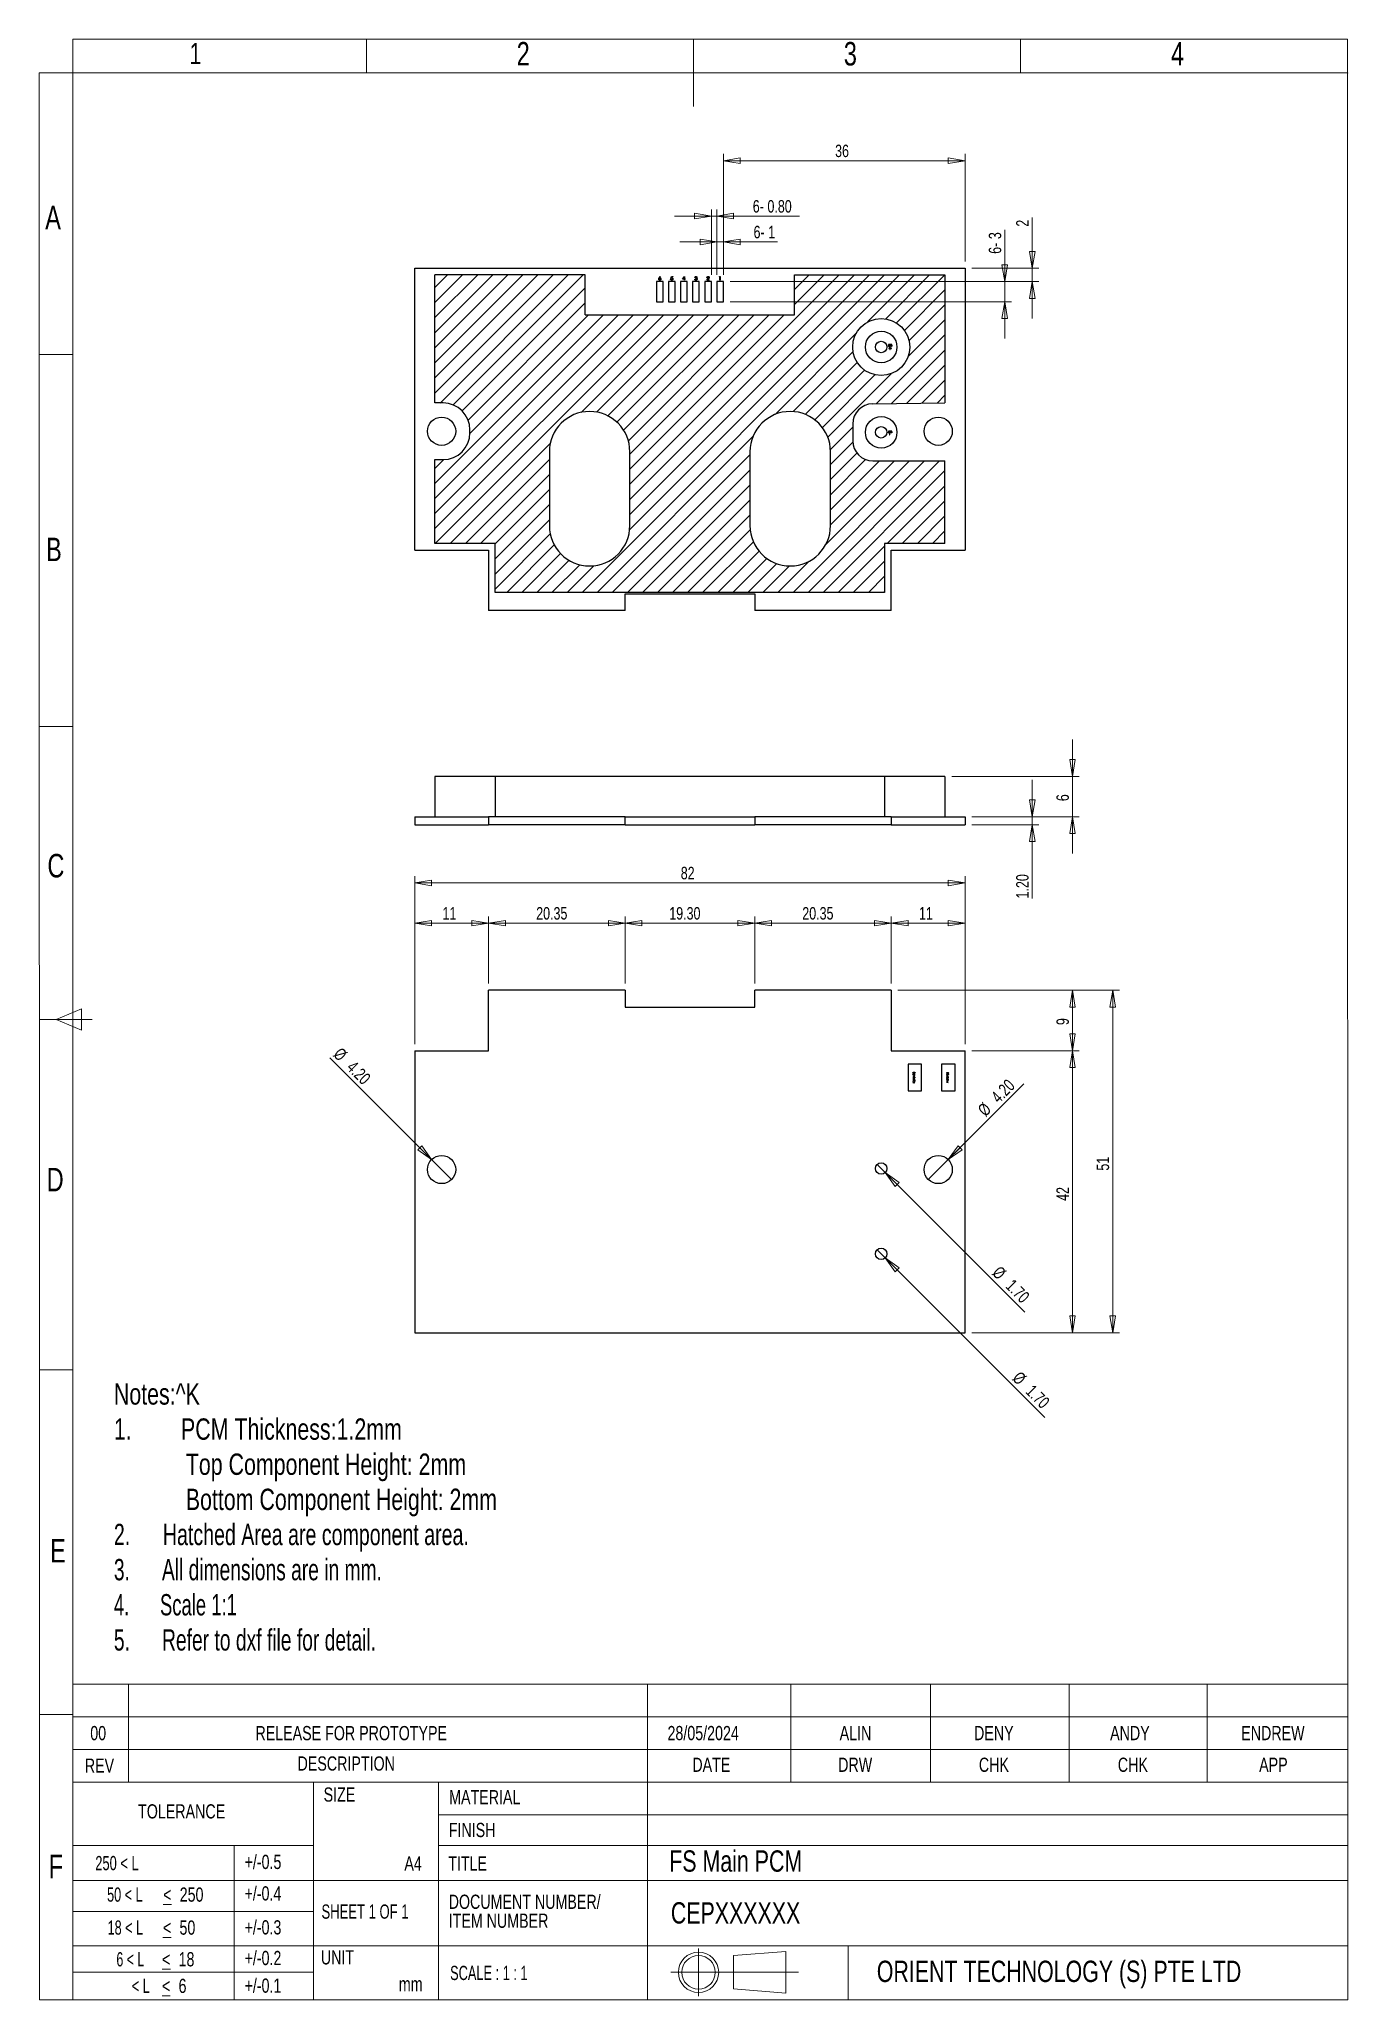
# Model space of a CAD drawing. Header units: millimetres. Extents: x 10 to 205, y 5 to 297.
import ezdxf

# ---------------------------------------------------------------- set-up
doc = ezdxf.new("R2010")
doc.units = ezdxf.units.MM
doc.header["$PDSIZE"] = -1
doc.styles.add('SLDTEXTSTYLE0', font='TXT', dxfattribs={"width": 0.75})
doc.styles.add('SLDTEXTSTYLE1', font='TXT', dxfattribs={"width": 0.6875})
doc.styles.add('SLDTEXTSTYLE2', font='TXT', dxfattribs={"width": 0.674242})
doc.styles.add('SLDTEXTSTYLE3', font='TXT', dxfattribs={"width": 0.647059})
doc.styles.add('SLDTEXTSTYLE4', font='TXT', dxfattribs={"width": 0.675676})
doc.styles.add('SLDTEXTSTYLE5', font='TXT', dxfattribs={"width": 0.673077})
doc.styles.add('SLDTEXTSTYLE6', font='TXT', dxfattribs={"width": 0.666667})
doc.styles.add('SLDTEXTSTYLE7', font='TXT', dxfattribs={"width": 0.65})
doc.styles.add('SLDTEXTSTYLE8', font='TXT', dxfattribs={"width": 0.678571})
doc.dimstyles.new('SLDDIMSTYLE0', dxfattribs={"dimtxt": 1.852083, "dimasz": 2.5, "dimexe": 0, "dimexo": 0.0625, "dimgap": 0.463021, "dimtad": 1, "dimrnd": 1e-09, "dimzin": 12, "dimdsep": 46, "dimtxsty": 'SLDTEXTSTYLE0', "dimblk1": 'CLOSED', "dimblk2": 'CLOSED', "dimsah": 1, "dimcen": 0.09, "dimadec": 0, "dimazin": 3, "dimtfac": 1, "dimtmove": 0, "dimatfit": 0, "dimldrblk": 'CLOSED', "dimfxl": 1, "dimfrac": 2, "dimtolj": 1, "dimtzin": 12, "dimarcsym": 0})
doc.dimstyles.new('SLDDIMSTYLE1', dxfattribs={"dimtxt": 1.852083, "dimasz": 2.5, "dimexe": 0, "dimexo": 0.0625, "dimgap": 0.463021, "dimtad": 1, "dimrnd": 1e-09, "dimzin": 0, "dimdsep": 46, "dimtxsty": 'SLDTEXTSTYLE0', "dimblk1": 'CLOSED', "dimblk2": 'CLOSED', "dimsah": 1, "dimcen": 0.09, "dimadec": 0, "dimazin": 0, "dimtfac": 1, "dimtmove": 0, "dimatfit": 0, "dimldrblk": 'CLOSED', "dimfxl": 1, "dimfrac": 2, "dimtolj": 1, "dimtzin": 12, "dimarcsym": 0})
doc.dimstyles.new('SLDDIMSTYLE2', dxfattribs={"dimtxt": 1.852083, "dimasz": 2.5, "dimexe": 0, "dimexo": 0.0625, "dimgap": 0.463021, "dimtad": 1, "dimrnd": 1e-09, "dimzin": 12, "dimdsep": 46, "dimtxsty": 'SLDTEXTSTYLE0', "dimblk1": 'CLOSED', "dimblk2": 'CLOSED', "dimsah": 1, "dimcen": 0.09, "dimadec": 0, "dimazin": 3, "dimtfac": 1, "dimtofl": 0, "dimtmove": 0, "dimatfit": 3, "dimldrblk": 'CLOSED', "dimfxl": 1, "dimfrac": 2, "dimtolj": 1, "dimtzin": 12, "dimarcsym": 0})
doc.dimstyles.new('SLDDIMSTYLE3', dxfattribs={"dimtxt": 1.852083, "dimasz": 2.5, "dimexe": 0, "dimexo": 0.0625, "dimgap": 0.463021, "dimtad": 1, "dimrnd": 1e-09, "dimzin": 4, "dimdsep": 46, "dimtxsty": 'SLDTEXTSTYLE0', "dimblk1": 'CLOSED', "dimblk2": 'CLOSED', "dimsah": 1, "dimcen": 0.09, "dimadec": 0, "dimazin": 1, "dimtfac": 1, "dimtmove": 0, "dimatfit": 0, "dimldrblk": 'CLOSED', "dimfxl": 1, "dimfrac": 2, "dimtolj": 1, "dimtzin": 12, "dimarcsym": 0})
doc.dimstyles.new('SLDDIMSTYLE4', dxfattribs={"dimtxt": 1.852083, "dimasz": 2.5, "dimexe": 0, "dimexo": 0.0625, "dimgap": 0.463021, "dimtad": 1, "dimrnd": 1e-09, "dimzin": 4, "dimdsep": 46, "dimtxsty": 'SLDTEXTSTYLE0', "dimblk1": 'NONE', "dimblk2": 'CLOSED', "dimsah": 1, "dimcen": 0, "dimadec": 0, "dimazin": 1, "dimtfac": 1, "dimtmove": 0, "dimatfit": 3, "dimldrblk": 'NONE', "dimfxl": 1, "dimfrac": 2, "dimtolj": 1, "dimtzin": 12, "dimarcsym": 0})
doc.dimstyles.new('SLDDIMSTYLE5', dxfattribs={"dimtxt": 1.852083, "dimasz": 2.5, "dimexe": 0, "dimexo": 0.0625, "dimgap": 0.463021, "dimtad": 1, "dimrnd": 1e-09, "dimzin": 4, "dimdsep": 46, "dimtxsty": 'SLDTEXTSTYLE0', "dimblk1": 'CLOSED', "dimblk2": 'CLOSED', "dimsah": 1, "dimcen": 0.09, "dimadec": 0, "dimazin": 1, "dimtfac": 1, "dimtofl": 0, "dimtmove": 0, "dimatfit": 3, "dimldrblk": 'CLOSED', "dimfxl": 1, "dimfrac": 2, "dimtolj": 1, "dimtzin": 12, "dimarcsym": 0})

msp = doc.modelspace()

# ---------------------------------------------------------------- texts
at = {"color": 7, "linetype": 'Continuous', "lineweight": 0, "attachment_point": 1}
for s, insert, char_height, style in [('1', (32.478, 296.674), 3.175, 'SLDTEXTSTYLE0'), ('2', (81.228, 296.801), 3.5, 'SLDTEXTSTYLE0'), ('3', (129.978, 296.801), 3.5, 'SLDTEXTSTYLE0'), ('4', (178.728, 296.801), 3.5, 'SLDTEXTSTYLE0'), ('A', (10.976, 272.403), 3.5, 'SLDTEXTSTYLE0'), ('B', (11.103, 222.981), 3.5, 'SLDTEXTSTYLE0'), ('C', (11.301, 175.873), 3.5, 'SLDTEXTSTYLE0'), ('D', (11.196, 129.112), 3.5, 'SLDTEXTSTYLE0'), ('Notes:^K', (21.21, 97.03), 3.175, 'SLDTEXTSTYLE0'), ('1.', (21.21, 91.797), 3.175, 'SLDTEXTSTYLE0'), ('PCM Thickness:1.2mm', (31.21, 91.797), 3.175, 'SLDTEXTSTYLE0'), ('Top Component Height: 2mm', (31.926, 86.564), 3.175, 'SLDTEXTSTYLE0'), ('Bottom Component Height: 2mm', (31.926, 81.33), 3.175, 'SLDTEXTSTYLE0'), ('2.      Hatched Area are component area.', (21.21, 76.097), 3.175, 'SLDTEXTSTYLE1'), ('E', (11.708, 73.842), 3.5, 'SLDTEXTSTYLE0'), ('3.      All dimensions are in mm.', (21.21, 70.864), 3.175, 'SLDTEXTSTYLE2'), ('4.      Scale 1:1', (21.21, 65.63), 3.175, 'SLDTEXTSTYLE3'), ('5.      Refer to dxf file for detail.', (21.21, 60.397), 3.175, 'SLDTEXTSTYLE4'), ('00', (17.69, 45.984), 2.1167, 'SLDTEXTSTYLE0'), ('RELEASE FOR PROTOTYPE', (42.301, 45.984), 2.11667, 'SLDTEXTSTYLE0'), ('28/05/2024', (103.707, 45.992), 2.1167, 'SLDTEXTSTYLE0'), ('ALIN', (129.358, 45.992), 2.1167, 'SLDTEXTSTYLE0'), ('DENY', (149.381, 45.992), 2.1167, 'SLDTEXTSTYLE0'), ('ANDY', (169.663, 45.992), 2.1167, 'SLDTEXTSTYLE0'), ('ENDREW', (189.201, 45.992), 2.1167, 'SLDTEXTSTYLE0'), ('REV', (16.876, 41.142), 2.1167, 'SLDTEXTSTYLE0'), ('DESCRIPTION', (48.578, 41.457), 2.11667, 'SLDTEXTSTYLE0'), ('DATE', (107.406, 41.271), 2.1167, 'SLDTEXTSTYLE0'), ('DRW', (129.138, 41.271), 2.1167, 'SLDTEXTSTYLE0'), ('CHK', (150.105, 41.271), 2.1167, 'SLDTEXTSTYLE0'), ('CHK', (170.809, 41.271), 2.1167, 'SLDTEXTSTYLE0'), ('APP', (191.868, 41.271), 2.1167, 'SLDTEXTSTYLE0'), ('SIZE', (52.466, 36.837), 2.1167, 'SLDTEXTSTYLE0'), ('MATERIAL', (71.168, 36.444), 2.1167, 'SLDTEXTSTYLE0'), ('TOLERANCE', (24.817, 34.328), 2.1167, 'SLDTEXTSTYLE0'), ('FINISH', (71.111, 31.558), 2.1167, 'SLDTEXTSTYLE0'), ('F', (11.492, 26.806), 3.5, 'SLDTEXTSTYLE0'), ('250 < L', (18.438, 26.627), 2.1167, 'SLDTEXTSTYLE8'), ('+/-0.5', (40.68, 26.802), 2.1167, 'SLDTEXTSTYLE0'), ('A4', (64.496, 26.575), 2.1167, 'SLDTEXTSTYLE0'), ('TITLE', (71.03, 26.575), 2.1167, 'SLDTEXTSTYLE0'), ('FS Main PCM', (103.965, 27.46), 3.175, 'SLDTEXTSTYLE0'), ('50 < L', (20.197, 21.936), 2.1167, 'SLDTEXTSTYLE6'), ('\\L<', (28.551, 21.936), 2.1167, 'SLDTEXTSTYLE0'), ('250', (31.017, 21.936), 2.1167, 'SLDTEXTSTYLE0'), ('+/-0.4', (40.676, 22.11), 2.1167, 'SLDTEXTSTYLE0'), ('DOCUMENT NUMBER/', (71.097, 20.866), 2.11667, 'SLDTEXTSTYLE0'), ('SHEET 1 OF 1', (52.142, 19.402), 2.11667, 'SLDTEXTSTYLE1'), ('ITEM NUMBER', (71.097, 18.043), 2.11667, 'SLDTEXTSTYLE0'), ('CEPXXXXXX', (104.202, 19.737), 3.175, 'SLDTEXTSTYLE0'), ('18 < L', (20.27, 17.02), 2.1167, 'SLDTEXTSTYLE6'), ('\\L<', (28.522, 17.02), 2.1167, 'SLDTEXTSTYLE0'), ('50', (30.988, 17.02), 2.1167, 'SLDTEXTSTYLE0'), ('+/-0.3', (40.68, 17.057), 2.1167, 'SLDTEXTSTYLE0'), ('6 < L', (21.584, 12.302), 2.1167, 'SLDTEXTSTYLE7'), ('\\L<', (28.386, 12.302), 2.1167, 'SLDTEXTSTYLE0'), ('18', (30.853, 12.302), 2.1167, 'SLDTEXTSTYLE0'), ('+/-0.2', (40.68, 12.489), 2.1167, 'SLDTEXTSTYLE0'), ('UNIT', (52.055, 12.59), 2.1167, 'SLDTEXTSTYLE0'), ('SCALE : 1 : 1', (71.311, 10.265), 2.11667, 'SLDTEXTSTYLE5'), ('ORIENT TECHNOLOGY (S) PTE LTD', (134.892, 11.032), 3.175, 'SLDTEXTSTYLE0'), ('< L', (23.882, 8.34), 2.1167, 'SLDTEXTSTYLE6'), ('\\L<', (28.38, 8.34), 2.1167, 'SLDTEXTSTYLE0'), ('6', (30.847, 8.34), 2.117, 'SLDTEXTSTYLE0'), ('+/-0.1', (40.68, 8.377), 2.1167, 'SLDTEXTSTYLE0'), ('mm', (63.67, 8.608), 2.1167, 'SLDTEXTSTYLE0')]:
    msp.add_mtext(s, dxfattribs=dict(at, insert=insert, char_height=char_height, style=style))

# ---------------------------------------------------------------- blocks, each defined once
blk = doc.blocks.new('SW_HATCH_0')
at = {"color": 0, "linetype": 'Continuous', "lineweight": 0}
for p, q in [((0, 0), (-1.88, -1.88)), ((2.25, 0), (-1.88, -4.13)), ((4.49, 0), (-1.88, -6.37)), ((6.74, 0), (-1.88, -8.62)), ((8.98, 0), (-1.88, -10.86)), ((11.23, 0), (-1.88, -13.11)), ((13.47, 0), (-1.88, -15.35)), ((15.72, 0), (-1.88, -17.6)), ((17.96, 0), (-1.12, -19.09)), ((20.21, 0), (0.83, -19.38)), ((67.35, 0), (20.05, -47.3)), ((65.11, 0), (27.13, -37.97)), ((58.37, 0), (27.17, -31.2)), ((60.62, 0), (27.17, -33.45)), ((62.86, 0), (27.17, -35.7)), ((53.88, 0), (51.72, -2.16)), ((56.13, 0), (51.72, -4.41)), ((69.6, 0), (62.57, -7.02)), ((71.84, 0), (65.29, -6.55)), ((74.09, 0), (66.91, -7.17)), ((20.52, -1.93), (2.18, -20.27)), ((74.12, -2.22), (68.07, -8.27)), ((20.52, -4.18), (3.06, -21.64)), ((74.12, -4.46), (68.76, -9.81)), ((23.24, -5.95), (-1.88, -31.07)), ((25.48, -5.95), (-1.88, -33.31)), ((27.73, -5.95), (-1.88, -35.56)), ((29.97, -5.95), (-1.88, -37.8)), ((32.22, -5.95), (-1.83, -40)), ((20.99, -5.95), (3.33, -23.61)), ((34.46, -5.95), (19.93, -20.48)), ((36.71, -5.95), (22.21, -20.44)), ((38.95, -5.95), (23.9, -21.01)), ((41.2, -5.95), (25.22, -21.93)), ((43.44, -5.95), (26.24, -23.15)), ((45.69, -5.95), (26.94, -24.7)), ((47.93, -5.95), (27.17, -26.71)), ((50.18, -5.95), (27.17, -28.96)), ((60.89, -8.71), (48.8, -20.79)), ((74.12, -6.71), (68.61, -12.22)), ((60.42, -11.42), (51.48, -20.36)), ((74.12, -8.95), (63.86, -19.21)), ((74.12, -11.2), (66.13, -19.18)), ((61.04, -13.05), (53.3, -20.78)), ((62.13, -14.2), (54.73, -21.6)), ((74.12, -13.44), (68.4, -19.15)), ((63.68, -14.9), (55.85, -22.73)), ((66.08, -14.74), (56.66, -24.17)), ((74.12, -15.69), (70.68, -19.13)), ((74.12, -17.93), (72.95, -19.1)), ((60.37, -22.7), (57.06, -26.01)), ((15.29, -25.12), (0.41, -40)), ((45.51, -24.09), (22.3, -47.3)), ((60.38, -24.94), (57.07, -28.25)), ((-0.57, -27.51), (-1.88, -28.82)), ((15.17, -27.49), (2.66, -40)), ((45.07, -26.78), (24.54, -47.3)), ((45.07, -29.02), (26.79, -47.3)), ((71.08, -27.7), (51.48, -47.3)), ((73.33, -27.7), (53.73, -47.3)), ((74.12, -29.16), (55.97, -47.3)), ((68.84, -27.7), (56.36, -40.18)), ((61.01, -26.55), (57.07, -30.49)), ((62.3, -27.5), (57.07, -32.74)), ((64.35, -27.7), (57.07, -34.98)), ((66.59, -27.7), (57.07, -37.23)), ((15.17, -29.73), (4.9, -40)), ((15.17, -31.98), (7.12, -40.03)), ((45.07, -31.27), (29.03, -47.3)), ((74.12, -31.4), (65.52, -40)), ((15.17, -34.22), (7.12, -42.27)), ((45.07, -33.51), (31.28, -47.3)), ((74.12, -33.65), (67.76, -40)), ((15.17, -36.47), (7.12, -44.52)), ((45.07, -35.76), (33.52, -47.3)), ((74.12, -35.89), (70.01, -40)), ((15.3, -38.59), (7.12, -46.76)), ((15.9, -40.23), (8.83, -47.3)), ((45.1, -37.97), (35.77, -47.3)), ((45.57, -39.75), (38.01, -47.3)), ((65.12, -40.4), (58.22, -47.3)), ((74.12, -38.14), (72.25, -40)), ((16.85, -41.52), (11.07, -47.3)), ((18.11, -42.51), (13.32, -47.3)), ((19.7, -43.17), (15.56, -47.3)), ((21.79, -43.32), (17.81, -47.3)), ((46.42, -41.14), (40.26, -47.3)), ((47.57, -42.23), (42.5, -47.3)), ((49.05, -43), (44.75, -47.3)), ((50.94, -43.35), (46.99, -47.3)), ((53.9, -42.64), (49.24, -47.3)), ((65.12, -42.65), (60.46, -47.3)), ((65.12, -44.89), (62.71, -47.3)), ((65.12, -47.14), (64.95, -47.3))]:
    blk.add_line(p, q, dxfattribs=at)
blk = doc.blocks.new('_Closed')
at = {"color": 0, "linetype": 'ByBlock', "lineweight": -2}
for p, q in [((-1, 0.166667), (0, 0)), ((-1, 0.166667), (-1, -0.166667)), ((0, 0), (-1, -0.166667)), ((0, 0), (-1, 0))]:
    blk.add_line(p, q, dxfattribs=at)
blk = doc.blocks.new('_D')
at = {"color": 7, "linetype": 'Continuous', "lineweight": 0}
for p, q in [((111.05, 267.03), (105.55, 267.03)), ((111.05, 262.12), (111.05, 268.03)), ((112.05, 267.03), (111.05, 267.03)), ((112.05, 262.12), (112.05, 268.03)), ((112.05, 267.03), (120.09, 267.03))]:
    blk.add_line(p, q, dxfattribs=at)
at = {"color": 7, "linetype": 'Continuous', "lineweight": 18, "xscale": 2.5, "yscale": 2.5}
blk.add_blockref('_Closed', (111.05, 267.03, -2.38), dxfattribs=at)
at = {"color": 7, "linetype": 'Continuous', "lineweight": 18, "xscale": 2.5, "yscale": 2.5, "rotation": 180}
blk.add_blockref('_Closed', (112.05, 267.03, -2.38), dxfattribs=at)
at = {"color": 7, "linetype": 'Continuous', "lineweight": 18, "attachment_point": 1, "style": 'SLDTEXTSTYLE0'}
for s, insert, char_height in [('6-', (116.53, 269.42), 1.852), ('1', (118.72, 269.42), 1.85)]:
    blk.add_mtext(s, dxfattribs=dict(at, insert=insert, char_height=char_height))
blk = doc.blocks.new('_D_1')
at = {"color": 7, "linetype": 'Continuous', "lineweight": 0}
for p, q in [((153.96, 261.12), (153.96, 268.81)), ((113.05, 261.12), (154.96, 261.12)), ((153.96, 258.12), (153.96, 261.12)), ((113.05, 258.12), (154.96, 258.12)), ((153.96, 258.12), (153.96, 252.62))]:
    blk.add_line(p, q, dxfattribs=at)
at = {"color": 7, "linetype": 'Continuous', "lineweight": 18, "xscale": 2.5, "yscale": 2.5}
for p, rotation in [((153.96, 261.12, -2.38), 270), ((153.96, 258.12, -2.38), 90)]:
    blk.add_blockref('_Closed', p, dxfattribs=dict(at, rotation=rotation))
at = {"color": 7, "linetype": 'Continuous', "lineweight": 18, "attachment_point": 1, "rotation": 90, "style": 'SLDTEXTSTYLE0'}
for s, insert, char_height in [('3', (151.58, 267.44), 1.85), ('6-', (151.58, 265.25), 1.852)]:
    blk.add_mtext(s, dxfattribs=dict(at, insert=insert, char_height=char_height))
blk = doc.blocks.new('_D_2')
at = {"color": 7, "linetype": 'Continuous', "lineweight": 0}
for p, q in [((110.25, 262.12), (110.25, 271.87)), ((111.05, 262.12), (111.05, 271.87)), ((110.25, 270.87), (104.75, 270.87)), ((111.05, 270.87), (110.25, 270.87)), ((111.05, 270.87), (123.39, 270.87))]:
    blk.add_line(p, q, dxfattribs=at)
at = {"color": 7, "linetype": 'Continuous', "lineweight": 18, "xscale": 2.5, "yscale": 2.5}
blk.add_blockref('_Closed', (110.25, 270.87, -2.38), dxfattribs=at)
at = {"color": 7, "linetype": 'Continuous', "lineweight": 18, "xscale": 2.5, "yscale": 2.5, "rotation": 180}
blk.add_blockref('_Closed', (111.05, 270.87, -2.38), dxfattribs=at)
at = {"color": 7, "linetype": 'Continuous', "lineweight": 18, "char_height": 1.852, "attachment_point": 1, "style": 'SLDTEXTSTYLE0'}
for s, insert in [('6-', (116.41, 273.25)), ('0.80', (118.6, 273.25))]:
    blk.add_mtext(s, dxfattribs=dict(at, insert=insert))
blk = doc.blocks.new('_D_3')
at = {"color": 7, "linetype": 'Continuous', "lineweight": 0}
for p, q in [((112.05, 262.12), (112.05, 280.12)), ((112.05, 279.12), (148.05, 279.12)), ((148.05, 264.12), (148.05, 280.12))]:
    blk.add_line(p, q, dxfattribs=at)
at = {"color": 7, "linetype": 'Continuous', "lineweight": 18, "xscale": 2.5, "yscale": 2.5, "rotation": 180}
blk.add_blockref('_Closed', (112.05, 279.12, -2.38), dxfattribs=at)
at = {"color": 7, "linetype": 'Continuous', "lineweight": 18, "xscale": 2.5, "yscale": 2.5}
blk.add_blockref('_Closed', (148.05, 279.12, -2.38), dxfattribs=at)
at = {"color": 7, "linetype": 'Continuous', "lineweight": 18, "insert": (128.68, 281.51), "char_height": 1.852, "attachment_point": 1, "style": 'SLDTEXTSTYLE0'}
blk.add_mtext('36', dxfattribs=at)
blk = doc.blocks.new('_D_4')
at = {"color": 7, "linetype": 'Continuous', "lineweight": 0}
for p, q in [((158.05, 263.12), (158.05, 270.67)), ((149.05, 263.12), (159.05, 263.12)), ((158.05, 261.12), (158.05, 263.12)), ((113.05, 261.12), (159.05, 261.12)), ((158.05, 261.12), (158.05, 255.62))]:
    blk.add_line(p, q, dxfattribs=at)
at = {"color": 7, "linetype": 'Continuous', "lineweight": 18, "xscale": 2.5, "yscale": 2.5}
for p, rotation in [((158.05, 263.12, -2.38), 270), ((158.05, 261.12, -2.38), 90)]:
    blk.add_blockref('_Closed', p, dxfattribs=dict(at, rotation=rotation))
at = {"color": 7, "linetype": 'Continuous', "lineweight": 18, "insert": (155.66, 269.3), "char_height": 1.85, "attachment_point": 1, "rotation": 90, "style": 'SLDTEXTSTYLE0'}
blk.add_mtext('2', dxfattribs=at)
blk = doc.blocks.new('_D_5')
at = {"color": 7, "linetype": 'Continuous', "lineweight": 0}
for p, q in [((158.05, 181.42), (158.05, 186.92)), ((149.05, 181.42), (159.05, 181.42)), ((158.05, 181.42), (158.05, 180.22)), ((149.05, 180.22), (159.05, 180.22)), ((158.05, 180.22), (158.05, 169.24))]:
    blk.add_line(p, q, dxfattribs=at)
at = {"color": 7, "linetype": 'Continuous', "lineweight": 18, "xscale": 2.5, "yscale": 2.5}
for p, rotation in [((158.05, 181.42, -0.5), 270), ((158.05, 180.22, -0.5), 90)]:
    blk.add_blockref('_Closed', p, dxfattribs=dict(at, rotation=rotation))
at = {"color": 7, "linetype": 'Continuous', "lineweight": 18, "insert": (155.66, 169.24), "char_height": 1.852, "attachment_point": 1, "rotation": 90, "style": 'SLDTEXTSTYLE0'}
blk.add_mtext('1.20', dxfattribs=at)
blk = doc.blocks.new('_D_6')
at = {"color": 7, "linetype": 'Continuous', "lineweight": 0}
for p, q in [((164.05, 187.42), (164.05, 192.92)), ((146.05, 187.42), (165.05, 187.42)), ((164.05, 187.42), (164.05, 181.42)), ((149.05, 181.42), (165.05, 181.42)), ((164.05, 181.42), (164.05, 175.92))]:
    blk.add_line(p, q, dxfattribs=at)
at = {"color": 7, "linetype": 'Continuous', "lineweight": 18, "xscale": 2.5, "yscale": 2.5}
for p, rotation in [((164.05, 187.42, -0.5), 270), ((164.05, 181.42, -0.5), 90)]:
    blk.add_blockref('_Closed', p, dxfattribs=dict(at, rotation=rotation))
at = {"color": 7, "linetype": 'Continuous', "lineweight": 18, "insert": (161.66, 183.73), "char_height": 1.85, "attachment_point": 1, "rotation": 90, "style": 'SLDTEXTSTYLE0'}
blk.add_mtext('6', dxfattribs=at)
blk = doc.blocks.new('_D_7')
at = {"color": 7, "linetype": 'Continuous', "lineweight": 0}
for q in [(156.82, 141.64), (142.56, 127.38)]:
    blk.add_line((145.53, 130.35), q, dxfattribs=at)
at = {"color": 7, "linetype": 'Continuous', "lineweight": 18, "xscale": 2.5, "yscale": 2.5, "rotation": 225}
blk.add_blockref('_Closed', (145.53, 130.35, 2.38), dxfattribs=at)
at = {"color": 7, "linetype": 'Continuous', "lineweight": 18, "char_height": 1.852, "attachment_point": 1, "rotation": 45, "style": 'SLDTEXTSTYLE0'}
for s, insert in [('4.20', (151.75, 139.93)), ('%%c', (149.77, 137.96))]:
    blk.add_mtext(s, dxfattribs=dict(at, insert=insert))
blk = doc.blocks.new('_None')
blk = doc.blocks.new('_D_8')
at = {"color": 7, "linetype": 'Continuous', "lineweight": 0}
for q in [(53.4, 145.51), (71.53, 127.38)]:
    blk.add_line((68.56, 130.35), q, dxfattribs=at)
at = {"color": 7, "linetype": 'Continuous', "lineweight": 18, "xscale": 2.5, "yscale": 2.5, "rotation": 315}
blk.add_blockref('_Closed', (68.56, 130.35, 2.38), dxfattribs=at)
at = {"color": 7, "linetype": 'Continuous', "lineweight": 18, "char_height": 1.852, "attachment_point": 1, "rotation": 315, "style": 'SLDTEXTSTYLE0'}
for s, insert in [('%%c', (55.09, 147.19)), ('4.20', (57.07, 145.22))]:
    blk.add_mtext(s, dxfattribs=dict(at, insert=insert))
blk = doc.blocks.new('_D_9')
at = {"color": 7, "linetype": 'Continuous', "lineweight": 0}
for q in [(134.95, 116.92), (159.95, 91.91)]:
    blk.add_line((136.15, 115.71), q, dxfattribs=at)
at = {"color": 7, "linetype": 'Continuous', "lineweight": 18, "xscale": 2.5, "yscale": 2.5, "rotation": 135}
blk.add_blockref('_Closed', (136.15, 115.71, 2.38), dxfattribs=at)
at = {"color": 7, "linetype": 'Continuous', "lineweight": 18, "char_height": 1.852, "attachment_point": 1, "rotation": 315, "style": 'SLDTEXTSTYLE0'}
for s, insert in [('%%c', (156.28, 98.96)), ('1.70', (158.25, 96.98))]:
    blk.add_mtext(s, dxfattribs=dict(at, insert=insert))
blk = doc.blocks.new('_D_10')
at = {"color": 7, "linetype": 'Continuous', "lineweight": 0}
for q in [(134.95, 129.62), (156.96, 107.6)]:
    blk.add_line((136.15, 128.41), q, dxfattribs=at)
at = {"color": 7, "linetype": 'Continuous', "lineweight": 18, "xscale": 2.5, "yscale": 2.5, "rotation": 135}
blk.add_blockref('_Closed', (136.15, 128.41, 2.38), dxfattribs=at)
at = {"color": 7, "linetype": 'Continuous', "lineweight": 18, "char_height": 1.852, "attachment_point": 1, "rotation": 315, "style": 'SLDTEXTSTYLE0'}
for s, insert in [('%%c', (153.28, 114.65)), ('1.70', (155.26, 112.68))]:
    blk.add_mtext(s, dxfattribs=dict(at, insert=insert))
blk = doc.blocks.new('_D_11')
at = {"color": 7, "linetype": 'Continuous', "lineweight": 0}
for p, q in [((149.05, 146.56), (165.05, 146.56)), ((164.05, 104.56), (164.05, 146.56)), ((149.05, 104.56), (165.05, 104.56))]:
    blk.add_line(p, q, dxfattribs=at)
at = {"color": 7, "linetype": 'Continuous', "lineweight": 18, "xscale": 2.5, "yscale": 2.5}
for p, rotation in [((164.05, 146.56, 2.38), 90), ((164.05, 104.56, 2.38), 270)]:
    blk.add_blockref('_Closed', p, dxfattribs=dict(at, rotation=rotation))
at = {"color": 7, "linetype": 'Continuous', "lineweight": 18, "insert": (161.66, 124.2), "char_height": 1.852, "attachment_point": 1, "rotation": 90, "style": 'SLDTEXTSTYLE0'}
blk.add_mtext('42', dxfattribs=at)
blk = doc.blocks.new('_D_12')
at = {"color": 7, "linetype": 'Continuous', "lineweight": 0}
for p, q in [((138.05, 155.56), (165.05, 155.56)), ((164.05, 155.56), (164.05, 146.56)), ((149.05, 146.56), (165.05, 146.56))]:
    blk.add_line(p, q, dxfattribs=at)
at = {"color": 7, "linetype": 'Continuous', "lineweight": 18, "xscale": 2.5, "yscale": 2.5}
for p, rotation in [((164.05, 155.56, 2.38), 90), ((164.05, 146.56, 2.38), 270)]:
    blk.add_blockref('_Closed', p, dxfattribs=dict(at, rotation=rotation))
at = {"color": 7, "linetype": 'Continuous', "lineweight": 18, "insert": (161.66, 150.38), "char_height": 1.85, "attachment_point": 1, "rotation": 90, "style": 'SLDTEXTSTYLE0'}
blk.add_mtext('9', dxfattribs=at)
blk = doc.blocks.new('_D_13')
at = {"color": 7, "linetype": 'Continuous', "lineweight": 0}
for p, q in [((137.05, 156.56), (137.05, 166.56)), ((148.05, 147.56), (148.05, 166.56)), ((137.05, 165.56), (148.05, 165.56))]:
    blk.add_line(p, q, dxfattribs=at)
at = {"color": 7, "linetype": 'Continuous', "lineweight": 18, "xscale": 2.5, "yscale": 2.5, "rotation": 180}
blk.add_blockref('_Closed', (137.05, 165.56, 2.38), dxfattribs=at)
at = {"color": 7, "linetype": 'Continuous', "lineweight": 18, "xscale": 2.5, "yscale": 2.5}
blk.add_blockref('_Closed', (148.05, 165.56, 2.38), dxfattribs=at)
at = {"color": 7, "linetype": 'Continuous', "lineweight": 18, "insert": (141.18, 167.95), "char_height": 1.852, "attachment_point": 1, "style": 'SLDTEXTSTYLE0'}
blk.add_mtext('11', dxfattribs=at)
blk = doc.blocks.new('_D_14')
at = {"color": 7, "linetype": 'Continuous', "lineweight": 0}
for p, q in [((116.7, 156.56), (116.7, 166.56)), ((137.05, 156.56), (137.05, 166.56)), ((137.05, 165.56), (116.7, 165.56))]:
    blk.add_line(p, q, dxfattribs=at)
at = {"color": 7, "linetype": 'Continuous', "lineweight": 18, "xscale": 2.5, "yscale": 2.5, "rotation": 180}
blk.add_blockref('_Closed', (116.7, 165.56, 2.38), dxfattribs=at)
at = {"color": 7, "linetype": 'Continuous', "lineweight": 18, "xscale": 2.5, "yscale": 2.5}
blk.add_blockref('_Closed', (137.05, 165.56, 2.38), dxfattribs=at)
at = {"color": 7, "linetype": 'Continuous', "lineweight": 18, "insert": (123.79, 167.95), "char_height": 1.852, "attachment_point": 1, "style": 'SLDTEXTSTYLE0'}
blk.add_mtext('20.35', dxfattribs=at)
blk = doc.blocks.new('_D_15')
at = {"color": 7, "linetype": 'Continuous', "lineweight": 0}
for p, q in [((97.4, 156.56), (97.4, 166.56)), ((116.7, 156.56), (116.7, 166.56)), ((97.4, 165.56), (116.7, 165.56))]:
    blk.add_line(p, q, dxfattribs=at)
at = {"color": 7, "linetype": 'Continuous', "lineweight": 18, "xscale": 2.5, "yscale": 2.5, "rotation": 180}
blk.add_blockref('_Closed', (97.4, 165.56, 2.38), dxfattribs=at)
at = {"color": 7, "linetype": 'Continuous', "lineweight": 18, "xscale": 2.5, "yscale": 2.5}
blk.add_blockref('_Closed', (116.7, 165.56, 2.38), dxfattribs=at)
at = {"color": 7, "linetype": 'Continuous', "lineweight": 18, "insert": (103.97, 167.95), "char_height": 1.852, "attachment_point": 1, "style": 'SLDTEXTSTYLE0'}
blk.add_mtext('19.30', dxfattribs=at)
blk = doc.blocks.new('_D_16')
at = {"color": 7, "linetype": 'Continuous', "lineweight": 0}
for p, q in [((77.05, 156.56), (77.05, 166.56)), ((97.4, 156.56), (97.4, 166.56)), ((97.4, 165.56), (77.05, 165.56))]:
    blk.add_line(p, q, dxfattribs=at)
at = {"color": 7, "linetype": 'Continuous', "lineweight": 18, "xscale": 2.5, "yscale": 2.5, "rotation": 180}
blk.add_blockref('_Closed', (77.05, 165.56, 2.38), dxfattribs=at)
at = {"color": 7, "linetype": 'Continuous', "lineweight": 18, "xscale": 2.5, "yscale": 2.5}
blk.add_blockref('_Closed', (97.4, 165.56, 2.38), dxfattribs=at)
at = {"color": 7, "linetype": 'Continuous', "lineweight": 18, "insert": (84.14, 167.95), "char_height": 1.852, "attachment_point": 1, "style": 'SLDTEXTSTYLE0'}
blk.add_mtext('20.35', dxfattribs=at)
blk = doc.blocks.new('_D_17')
at = {"color": 7, "linetype": 'Continuous', "lineweight": 0}
for p, q in [((66.05, 147.56), (66.05, 166.56)), ((77.05, 156.56), (77.05, 166.56)), ((66.05, 165.56), (77.05, 165.56))]:
    blk.add_line(p, q, dxfattribs=at)
at = {"color": 7, "linetype": 'Continuous', "lineweight": 18, "xscale": 2.5, "yscale": 2.5, "rotation": 180}
blk.add_blockref('_Closed', (66.05, 165.56, 2.38), dxfattribs=at)
at = {"color": 7, "linetype": 'Continuous', "lineweight": 18, "xscale": 2.5, "yscale": 2.5}
blk.add_blockref('_Closed', (77.05, 165.56, 2.38), dxfattribs=at)
at = {"color": 7, "linetype": 'Continuous', "lineweight": 18, "insert": (70.18, 167.95), "char_height": 1.852, "attachment_point": 1, "style": 'SLDTEXTSTYLE0'}
blk.add_mtext('11', dxfattribs=at)
blk = doc.blocks.new('_D_18')
at = {"color": 7, "linetype": 'Continuous', "lineweight": 0}
for p, q in [((66.05, 147.56), (66.05, 172.56)), ((148.05, 147.56), (148.05, 172.56)), ((66.05, 171.56), (148.05, 171.56))]:
    blk.add_line(p, q, dxfattribs=at)
at = {"color": 7, "linetype": 'Continuous', "lineweight": 18, "xscale": 2.5, "yscale": 2.5, "rotation": 180}
blk.add_blockref('_Closed', (66.05, 171.56, 2.38), dxfattribs=at)
at = {"color": 7, "linetype": 'Continuous', "lineweight": 18, "xscale": 2.5, "yscale": 2.5}
blk.add_blockref('_Closed', (148.05, 171.56, 2.38), dxfattribs=at)
at = {"color": 7, "linetype": 'Continuous', "lineweight": 18, "insert": (105.68, 173.95), "char_height": 1.852, "attachment_point": 1, "style": 'SLDTEXTSTYLE0'}
blk.add_mtext('82', dxfattribs=at)
blk = doc.blocks.new('_D_19')
at = {"color": 7, "linetype": 'Continuous', "lineweight": 0}
for p, q in [((138.05, 155.56), (171.05, 155.56)), ((170.05, 104.56), (170.05, 155.56)), ((149.05, 104.56), (171.05, 104.56))]:
    blk.add_line(p, q, dxfattribs=at)
at = {"color": 7, "linetype": 'Continuous', "lineweight": 18, "xscale": 2.5, "yscale": 2.5}
for p, rotation in [((170.05, 155.56, 2.38), 90), ((170.05, 104.56, 2.38), 270)]:
    blk.add_blockref('_Closed', p, dxfattribs=dict(at, rotation=rotation))
at = {"color": 7, "linetype": 'Continuous', "lineweight": 18, "insert": (167.66, 128.7), "char_height": 1.852, "attachment_point": 1, "rotation": 90, "style": 'SLDTEXTSTYLE0'}
blk.add_mtext('51', dxfattribs=at)

# ---------------------------------------------------------------- dimensions: what is measured, and where the dimension line sits
at = {"color": 7, "linetype": 'Continuous', "lineweight": 18}
for base, p1, p2, dimstyle, picture, middle in [((148.047, 279.119), (112.047, 261.119), (148.047, 263.119), 'SLDDIMSTYLE2', '_D_3', (130.047, 279.119)), ((148.047, 171.564), (66.047, 146.564), (148.047, 146.564), 'SLDDIMSTYLE2', '_D_18', (107.047, 171.564)), ((77.047, 165.564), (66.047, 146.564), (77.047, 155.564), 'SLDDIMSTYLE2', '_D_17', (71.547, 165.564)), ((77.047, 165.564), (97.397, 155.564), (77.047, 155.564), 'SLDDIMSTYLE2', '_D_16', (87.222, 165.564)), ((116.697, 165.564), (97.397, 155.564), (116.697, 155.564), 'SLDDIMSTYLE5', '_D_15', (107.047, 165.564)), ((116.697, 165.564), (137.047, 155.564), (116.697, 155.564), 'SLDDIMSTYLE2', '_D_14', (126.872, 165.564)), ((148.047, 165.564), (137.047, 155.564), (148.047, 146.564), 'SLDDIMSTYLE2', '_D_13', (142.547, 165.564))]:
    dim = msp.add_linear_dim(base=base, p1=p1, p2=p2, dimstyle=dimstyle, dxfattribs=at)
    dim.commit()
    dim.dimension.update_dxf_attribs({"geometry": picture, "text_midpoint": middle, "dimtype": 160})
for base, p1, p2, dimstyle, picture, middle in [((110.247, 270.867), (111.047, 261.119), (110.247, 261.119), 'SLDDIMSTYLE1', '_D_2', (119.897, 270.867)), ((111.047, 267.028), (112.047, 261.119), (111.047, 261.119), 'SLDDIMSTYLE0', '_D', (118.31, 267.028))]:
    dim = msp.add_linear_dim(base=base, p1=p1, p2=p2, text='6-<>', dimstyle=dimstyle, dxfattribs=at)
    dim.commit()
    dim.dimension.update_dxf_attribs({"geometry": picture, "text_midpoint": middle, "dimtype": 160})
for base, p1, p2, dimstyle, picture, middle in [((158.047, 263.119), (112.047, 261.119), (148.047, 263.119), 'SLDDIMSTYLE0', '_D_4', (158.047, 269.986)), ((164.047, 181.415), (145.047, 187.415), (148.047, 181.415), 'SLDDIMSTYLE0', '_D_6', (164.047, 184.415)), ((158.047, 180.215), (148.047, 181.415), (148.047, 180.215), 'SLDDIMSTYLE3', '_D_5', (158.047, 171.639)), ((164.047, 146.564), (137.047, 155.564), (148.047, 146.564), 'SLDDIMSTYLE2', '_D_12', (164.047, 151.064)), ((170.047, 155.564), (148.047, 104.564), (137.047, 155.564), 'SLDDIMSTYLE2', '_D_19', (170.047, 130.064)), ((164.047, 146.564), (148.047, 104.564), (148.047, 146.564), 'SLDDIMSTYLE2', '_D_11', (164.047, 125.564))]:
    dim = msp.add_linear_dim(base=base, p1=p1, p2=p2, angle=90, dimstyle=dimstyle, dxfattribs=at)
    dim.commit()
    dim.dimension.update_dxf_attribs({"geometry": picture, "text_midpoint": middle, "dimtype": 160})
dim = msp.add_linear_dim(base=(153.963, 261.119), p1=(112.047, 258.119), p2=(112.047, 261.119), angle=90, text='6-<>', dimstyle='SLDDIMSTYLE0', dxfattribs=at)
dim.commit()
dim.dimension.update_dxf_attribs({"geometry": '_D_1', "text_midpoint": (153.963, 267.028), "dimtype": 160})
for p1, p2, picture, middle in [((71.532, 127.379), (68.562, 130.349), '_D_8', (56.047, 142.864)), ((142.562, 127.379), (145.532, 130.349), '_D_7', (154.189, 139.007)), ((134.946, 129.615), (136.148, 128.413), '_D_10', (154.304, 110.257)), ((134.946, 116.915), (136.148, 115.713), '_D_9', (157.297, 94.564))]:
    dim = msp.add_diameter_dim_2p(p1=p1, p2=p2, dimstyle='SLDDIMSTYLE4', dxfattribs=at)
    dim.commit()
    dim.dimension.update_dxf_attribs({"geometry": picture, "text_midpoint": middle, "dimtype": 163})

# ---------------------------------------------------------------- linework, layer by layer
at = {"color": 7, "linetype": 'Continuous', "lineweight": 18}
for p, q in [((205.057, 297.215), (15.103, 297.215)), ((15.103, 297.215), (15.103, 292.215)), ((15.103, 151.215), (15.103, 297.215)), ((58.829, 292.215), (58.829, 297.215)), ((107.579, 292.215), (107.579, 297.215)), ((156.318, 292.215), (156.318, 297.215)), ((205.057, 297.215), (205.078, 5.215)), ((10.079, 292.215), (10.108, 26.465)), ((10.079, 292.215), (107.579, 292.215)), ((107.579, 292.215), (107.579, 287.215)), ((107.579, 292.215), (205.058, 292.215)), ((205.058, 292.215), (205.079, 292.215)), ((205.079, 292.215), (205.059, 292.173)), ((15.103, 250.278), (10.084, 250.278)), ((15.103, 194.875), (10.09, 194.875)), ((12.599, 151.215), (16.384, 152.789)), ((16.384, 152.789), (16.384, 149.641)), ((12.599, 151.215), (10.095, 151.215)), ((12.599, 151.215), (16.384, 149.641)), ((12.599, 151.215), (17.99, 151.215)), ((15.103, 151.215), (15.103, 150.174)), ((15.103, 78.735), (15.103, 151.215)), ((15.103, 99.053), (10.1, 99.053)), ((15.103, 78.735), (15.103, 5.215)), ((15.103, 75.239), (15.103, 47.715)), ((205.078, 52.218), (15.103, 52.218)), ((23.392, 37.605), (23.392, 52.218)), ((100.748, 52.218), (100.748, 5.215)), ((122.099, 52.218), (122.099, 37.605)), ((142.915, 52.218), (142.915, 37.605)), ((163.535, 52.218), (163.535, 37.605)), ((184.098, 52.218), (184.098, 37.605)), ((15.103, 47.715), (10.106, 47.715)), ((15.103, 47.352), (46.906, 47.352)), ((46.906, 47.352), (205.078, 47.352)), ((205.075, 47.715), (205.079, 47.715)), ((205.078, 42.479), (15.103, 42.479)), ((205.078, 37.605), (15.103, 37.605)), ((50.942, 37.613), (50.942, 5.208)), ((69.573, 37.613), (69.573, 5.241)), ((205.078, 32.732), (69.573, 32.732)), ((10.108, 26.465), (10.108, 5.215)), ((50.942, 28.195), (15.103, 28.195)), ((39.134, 28.195), (39.134, 5.215)), ((205.078, 28.195), (69.573, 28.195)), ((205.078, 22.986), (15.103, 22.986)), ((50.942, 18.346), (15.103, 18.346)), ((205.078, 13.239), (15.103, 13.239)), ((108.329, 12.859), (108.329, 5.741)), ((113.515, 11.825), (121.329, 12.402)), ((113.515, 6.825), (113.515, 11.825)), ((121.329, 6.187), (121.329, 12.402)), ((130.638, 13.239), (130.638, 5.215)), ((50.942, 9.325), (15.103, 9.325)), ((104.202, 9.325), (123.202, 9.325)), ((121.329, 6.187), (113.515, 6.825)), ((10.108, 5.215), (205.077, 5.215))]:
    msp.add_line(p, q, dxfattribs=at)
at = {"color": 7, "linetype": 'Continuous', "lineweight": 25}
for p, q in [((66.047, 221.119), (66.047, 263.119)), ((66.047, 263.119), (148.047, 263.119)), ((148.047, 263.119), (148.047, 221.119)), ((69.047, 243.034), (69.047, 262.119)), ((91.447, 262.119), (69.047, 262.119)), ((91.447, 256.169), (91.447, 262.119)), ((103.047, 261.119), (102.047, 261.119)), ((102.047, 261.119), (102.047, 258.119)), ((102.45, 261.634), (102.608, 261.875)), ((102.644, 261.847), (102.505, 261.633)), ((102.608, 261.875), (102.644, 261.847)), ((103.047, 258.119), (103.047, 261.119)), ((104.847, 261.119), (103.847, 261.119)), ((103.847, 261.119), (103.847, 258.119)), ((104.17, 261.468), (104.218, 261.468)), ((104.225, 261.597), (104.279, 261.862)), ((104.279, 261.862), (104.496, 261.862)), ((104.316, 261.808), (104.287, 261.668)), ((104.496, 261.808), (104.316, 261.808)), ((104.496, 261.862), (104.496, 261.808)), ((104.847, 258.119), (104.847, 261.119)), ((106.647, 261.119), (105.647, 261.119)), ((105.647, 261.119), (105.647, 258.119)), ((105.964, 261.455), (106.252, 261.875)), ((106.215, 261.455), (105.964, 261.455)), ((106.215, 261.739), (106.057, 261.509)), ((106.057, 261.509), (106.215, 261.509)), ((106.215, 261.509), (106.215, 261.739)), ((106.215, 261.333), (106.215, 261.455)), ((106.262, 261.333), (106.215, 261.333)), ((106.252, 261.875), (106.262, 261.875)), ((106.262, 261.875), (106.262, 261.509)), ((106.262, 261.509), (106.323, 261.509)), ((106.262, 261.455), (106.262, 261.333)), ((106.323, 261.455), (106.262, 261.455)), ((106.323, 261.509), (106.323, 261.455)), ((106.647, 258.119), (106.647, 261.119)), ((108.447, 261.119), (107.447, 261.119)), ((107.447, 261.119), (107.447, 258.119)), ((107.764, 261.475), (107.811, 261.475)), ((107.831, 261.74), (107.784, 261.74)), ((107.913, 261.597), (107.913, 261.651)), ((108.447, 258.119), (108.447, 261.119)), ((110.247, 261.119), (109.247, 261.119)), ((109.247, 261.119), (109.247, 258.119)), ((109.564, 261.333), (109.769, 261.552)), ((109.923, 261.333), (109.564, 261.333)), ((109.631, 261.699), (109.584, 261.699)), ((109.809, 261.528), (109.677, 261.387)), ((109.677, 261.387), (109.923, 261.387)), ((109.923, 261.387), (109.923, 261.333)), ((110.247, 258.119), (110.247, 261.119)), ((112.047, 261.119), (111.047, 261.119)), ((111.047, 261.119), (111.047, 258.119)), ((111.445, 261.808), (111.476, 261.862)), ((111.526, 261.808), (111.445, 261.808)), ((111.476, 261.862), (111.574, 261.862)), ((111.526, 261.333), (111.526, 261.808)), ((111.574, 261.333), (111.526, 261.333)), ((111.574, 261.862), (111.574, 261.333)), ((112.047, 258.119), (112.047, 261.119)), ((122.647, 256.169), (122.647, 262.119)), ((122.647, 262.119), (145.047, 262.119)), ((145.047, 262.119), (145.047, 243.034)), ((102.047, 258.119), (103.047, 258.119)), ((103.847, 258.119), (104.847, 258.119)), ((105.647, 258.119), (106.647, 258.119)), ((107.447, 258.119), (108.447, 258.119)), ((109.247, 258.119), (110.247, 258.119)), ((111.047, 258.119), (112.047, 258.119)), ((91.447, 256.169), (122.647, 256.169)), ((136.621, 251.735), (136.621, 251.592)), ((137.15, 251.735), (136.621, 251.735)), ((136.676, 251.62), (136.676, 251.688)), ((136.676, 251.688), (136.872, 251.688)), ((136.859, 251.186), (136.703, 251.186)), ((136.703, 251.186), (136.703, 251.138)), ((136.703, 251.138), (136.859, 251.138)), ((136.906, 251.342), (136.859, 251.342)), ((136.859, 251.342), (136.859, 251.186)), ((136.859, 251.138), (136.859, 250.982)), ((136.872, 251.688), (136.872, 251.656)), ((136.906, 251.186), (136.906, 251.342)), ((137.062, 251.186), (136.906, 251.186)), ((136.906, 250.982), (136.906, 251.138)), ((136.906, 251.138), (137.062, 251.138)), ((136.927, 251.656), (136.927, 251.688)), ((136.927, 251.688), (137.096, 251.688)), ((137.062, 251.138), (137.062, 251.186)), ((137.096, 251.688), (137.096, 251.623)), ((137.15, 251.632), (137.15, 251.735)), ((136.859, 250.982), (136.906, 250.982)), ((70.262, 243.034), (69.047, 243.034)), ((134.26, 242.904), (145.047, 243.034)), ((131.297, 239.904), (131.297, 237.419)), ((74.262, 238.604), (74.262, 239.034)), ((136.621, 238.843), (136.621, 238.7)), ((137.15, 238.843), (136.621, 238.843)), ((136.676, 238.728), (136.676, 238.796)), ((136.676, 238.796), (136.872, 238.796)), ((136.798, 238.47), (136.798, 238.267)), ((136.852, 238.47), (136.798, 238.47)), ((136.798, 238.267), (136.852, 238.267)), ((136.852, 238.267), (136.852, 238.47)), ((136.872, 238.796), (136.872, 238.764)), ((136.927, 238.764), (136.927, 238.796)), ((136.927, 238.796), (137.096, 238.796)), ((137.096, 238.796), (137.096, 238.731)), ((137.15, 238.74), (137.15, 238.843)), ((69.047, 222.119), (69.047, 234.604)), ((69.047, 234.604), (70.262, 234.604)), ((86.097, 235.769), (86.097, 224.769)), ((98.097, 224.769), (98.097, 235.769)), ((115.997, 235.769), (115.997, 224.769)), ((127.997, 224.769), (127.997, 235.769)), ((134.297, 234.419), (145.047, 234.419)), ((145.047, 222.119), (145.047, 234.419)), ((78.047, 222.119), (69.047, 222.119)), ((78.047, 214.819), (78.047, 222.119)), ((145.047, 222.119), (136.047, 222.119)), ((136.047, 222.119), (136.047, 214.819)), ((66.047, 221.119), (77.047, 221.119)), ((77.047, 221.119), (77.047, 212.119)), ((137.047, 221.119), (148.047, 221.119)), ((137.047, 212.119), (137.047, 221.119)), ((136.047, 214.819), (78.047, 214.819)), ((97.397, 214.619), (116.697, 214.619)), ((97.397, 212.119), (97.397, 214.619)), ((116.697, 214.619), (116.697, 212.119)), ((97.397, 212.119), (77.047, 212.119)), ((137.047, 212.119), (116.697, 212.119)), ((69.047, 187.415), (69.047, 181.415)), ((78.047, 187.415), (69.047, 187.415)), ((78.047, 187.415), (78.047, 181.415)), ((136.047, 187.415), (78.047, 187.415)), ((136.047, 187.415), (136.047, 181.415)), ((145.047, 187.415), (136.047, 187.415)), ((145.047, 187.415), (145.047, 181.415)), ((66.047, 181.415), (66.047, 180.215)), ((66.047, 181.415), (77.047, 181.415)), ((97.397, 181.415), (77.047, 181.415)), ((77.047, 181.415), (77.047, 180.215)), ((97.397, 180.215), (97.397, 181.415)), ((97.397, 181.415), (116.697, 181.415)), ((116.697, 181.415), (116.697, 180.215)), ((137.047, 181.415), (116.697, 181.415)), ((137.047, 181.415), (137.047, 180.215)), ((137.047, 181.415), (148.047, 181.415)), ((148.047, 181.415), (148.047, 180.215)), ((66.047, 180.215), (77.047, 180.215)), ((97.397, 180.215), (77.047, 180.215)), ((97.397, 180.215), (116.697, 180.215)), ((137.047, 180.215), (116.697, 180.215)), ((137.047, 180.215), (148.047, 180.215)), ((139.547, 180.165), (139.547, 180.215)), ((141.547, 180.165), (139.547, 180.165)), ((141.547, 180.165), (141.547, 180.215)), ((144.547, 180.165), (144.547, 180.215)), ((146.547, 180.165), (144.547, 180.165)), ((146.547, 180.165), (146.547, 180.215)), ((77.047, 146.564), (77.047, 155.564)), ((97.397, 155.564), (77.047, 155.564)), ((97.397, 155.564), (97.397, 153.064)), ((137.047, 155.564), (116.697, 155.564)), ((116.697, 153.064), (116.697, 155.564)), ((137.047, 155.564), (137.047, 146.564)), ((97.397, 153.064), (116.697, 153.064)), ((66.047, 146.564), (66.047, 104.564)), ((66.047, 146.564), (77.047, 146.564)), ((137.047, 146.564), (148.047, 146.564)), ((148.047, 104.564), (148.047, 146.564)), ((141.547, 144.564), (139.547, 144.564)), ((139.547, 144.564), (139.547, 140.564)), ((140.272, 143.278), (140.272, 143.302)), ((140.326, 143.153), (140.404, 143.153)), ((140.326, 143.129), (140.326, 143.153)), ((140.404, 143.129), (140.326, 143.129)), ((140.404, 143.231), (140.428, 143.231)), ((140.404, 143.153), (140.404, 143.231)), ((140.404, 143.051), (140.404, 143.129)), ((140.428, 143.231), (140.428, 143.153)), ((140.428, 143.153), (140.506, 143.153)), ((140.428, 143.129), (140.428, 143.051)), ((140.506, 143.129), (140.428, 143.129)), ((140.506, 143.153), (140.506, 143.129)), ((140.621, 143.302), (140.621, 143.272)), ((141.547, 140.564), (141.547, 144.564)), ((146.547, 144.564), (144.547, 144.564)), ((144.547, 144.564), (144.547, 140.564)), ((145.272, 143.265), (145.272, 143.241)), ((145.459, 143.204), (145.431, 143.204)), ((145.431, 143.204), (145.431, 143.102)), ((145.431, 143.102), (145.459, 143.102)), ((145.459, 143.102), (145.459, 143.204)), ((145.621, 143.234), (145.621, 143.265)), ((146.547, 140.564), (146.547, 144.564)), ((139.547, 140.564), (141.547, 140.564)), ((140.272, 142.97), (140.272, 143)), ((140.275, 142.39), (140.353, 142.39)), ((140.275, 142.366), (140.275, 142.39)), ((140.353, 142.366), (140.275, 142.366)), ((140.282, 142.019), (140.547, 142.054)), ((140.282, 142.015), (140.282, 142.019)), ((140.499, 141.906), (140.282, 142.015)), ((140.282, 141.797), (140.499, 141.906)), ((140.282, 141.794), (140.282, 141.797)), ((140.547, 141.759), (140.282, 141.794)), ((140.353, 142.725), (140.382, 142.725)), ((140.353, 142.702), (140.353, 142.725)), ((140.547, 142.702), (140.353, 142.702)), ((140.353, 142.423), (140.377, 142.423)), ((140.353, 142.39), (140.353, 142.423)), ((140.353, 142.332), (140.353, 142.366)), ((140.377, 142.332), (140.353, 142.332)), ((140.547, 142.03), (140.356, 142.005)), ((140.356, 142.005), (140.547, 141.909)), ((140.547, 141.904), (140.356, 141.808)), ((140.356, 141.808), (140.547, 141.783)), ((140.357, 142.793), (140.377, 142.78)), ((140.377, 142.423), (140.377, 142.39)), ((140.377, 142.39), (140.547, 142.39)), ((140.377, 142.366), (140.377, 142.332)), ((140.547, 142.366), (140.377, 142.366)), ((140.428, 143.051), (140.404, 143.051)), ((140.482, 142.725), (140.547, 142.725)), ((140.547, 142.725), (140.547, 142.702)), ((140.547, 142.39), (140.547, 142.366)), ((140.547, 142.054), (140.547, 142.03)), ((140.547, 141.909), (140.547, 141.904)), ((140.547, 141.783), (140.547, 141.759)), ((140.621, 142.993), (140.621, 142.97)), ((144.547, 140.564), (146.547, 140.564)), ((145.272, 143.061), (145.272, 143.031)), ((145.353, 142.451), (145.275, 142.451)), ((145.275, 142.451), (145.275, 142.427)), ((145.275, 142.427), (145.353, 142.427)), ((145.547, 142.115), (145.282, 142.08)), ((145.282, 142.08), (145.282, 142.076)), ((145.282, 142.076), (145.499, 141.967)), ((145.499, 141.967), (145.282, 141.858)), ((145.282, 141.858), (145.282, 141.855)), ((145.282, 141.855), (145.547, 141.82)), ((145.382, 142.786), (145.353, 142.786)), ((145.353, 142.786), (145.353, 142.763)), ((145.353, 142.763), (145.547, 142.763)), ((145.377, 142.485), (145.353, 142.485)), ((145.353, 142.485), (145.353, 142.451)), ((145.353, 142.427), (145.353, 142.393)), ((145.353, 142.393), (145.377, 142.393)), ((145.356, 142.066), (145.547, 142.091)), ((145.547, 141.97), (145.356, 142.066)), ((145.356, 141.869), (145.547, 141.965)), ((145.547, 141.844), (145.356, 141.869)), ((145.377, 142.841), (145.357, 142.854)), ((145.377, 142.451), (145.377, 142.485)), ((145.547, 142.451), (145.377, 142.451)), ((145.377, 142.393), (145.377, 142.427)), ((145.377, 142.427), (145.547, 142.427)), ((145.547, 142.786), (145.482, 142.786)), ((145.547, 142.763), (145.547, 142.786)), ((145.547, 142.427), (145.547, 142.451)), ((145.547, 142.091), (145.547, 142.115)), ((145.547, 141.965), (145.547, 141.97)), ((145.547, 141.82), (145.547, 141.844)), ((145.621, 143.031), (145.621, 143.054)), ((66.047, 104.564), (148.047, 104.564))]:
    msp.add_line(p, q, dxfattribs=at)
at = {"color": 7, "linetype": 'Continuous', "lineweight": 50}
for p, q in [((205.079, 41.34), (205.075, 41.34)), ((205.079, 30.715), (205.076, 30.715))]:
    msp.add_line(p, q, dxfattribs=at)
at = {"color": 7, "linetype": 'Continuous', "lineweight": 25}
for centre, radius in [((135.547, 251.369), 4.25), ((135.547, 251.369), 2.35), ((135.547, 251.369), 0.85), ((70.047, 238.819), 2.1), ((135.547, 238.669), 2.35), ((135.547, 238.669), 0.85), ((144.047, 238.819), 2.1), ((70.047, 128.864), 2.1), ((135.547, 129.014), 0.85), ((144.047, 128.864), 2.1), ((135.547, 116.314), 0.85)]:
    msp.add_circle(centre, radius, dxfattribs=at)
at = {"color": 7, "linetype": 'Continuous', "lineweight": 18}
for radius in [3, 2.5]:
    msp.add_circle((108.329, 9.3), radius, dxfattribs=at)
at = {"color": 7, "linetype": 'Continuous', "lineweight": 25}
for centre, radius, start, end in [((70.262, 239.034), 4, 0, 90), ((134.297, 239.904), 3, 90.69168, 180), ((92.097, 235.769), 6, 0, 180), ((121.997, 235.769), 6, 0, 180), ((70.262, 238.604), 4, 270, 0), ((134.297, 237.419), 3, 180, 270), ((92.097, 224.769), 6, 180, 0), ((121.997, 224.769), 6, 180, 0)]:
    msp.add_arc(centre, radius, start, end, dxfattribs=at)
for points, knots in [([(102.391, 261.48), (102.391, 261.486), (102.391, 261.497), (102.394, 261.514), (102.398, 261.531), (102.402, 261.545), (102.407, 261.557), (102.411, 261.567), (102.416, 261.577), (102.422, 261.588), (102.428, 261.599), (102.435, 261.61), (102.442, 261.622), (102.447, 261.63), (102.45, 261.634)], [0, 0, 0, 0, 0.0978182, 0.1997261, 0.3052764, 0.4158115, 0.4744722, 0.5372739, 0.6036574, 0.6742989, 0.7498345, 0.8285985, 0.9123778, 1, 1, 1, 1]), ([(102.551, 261.319), (102.544, 261.319), (102.53, 261.32), (102.509, 261.324), (102.489, 261.33), (102.47, 261.34), (102.452, 261.351), (102.437, 261.365), (102.423, 261.381), (102.411, 261.399), (102.402, 261.418), (102.396, 261.438), (102.392, 261.459), (102.391, 261.473), (102.391, 261.48)], [0, 0, 0, 0, 0.0843347, 0.1670523, 0.2495661, 0.3327405, 0.4159149, 0.497828, 0.5803726, 0.6646001, 0.7494667, 0.8325102, 0.9156393, 1, 1, 1, 1]), ([(102.549, 261.584), (102.545, 261.584), (102.537, 261.583), (102.526, 261.582), (102.515, 261.579), (102.505, 261.576), (102.495, 261.572), (102.486, 261.567), (102.477, 261.56), (102.469, 261.553), (102.462, 261.545), (102.455, 261.537), (102.45, 261.528), (102.446, 261.519), (102.442, 261.509), (102.44, 261.499), (102.439, 261.489), (102.438, 261.482), (102.438, 261.478)], [0, 0, 0, 0, 0.0705993, 0.1379009, 0.2031962, 0.2667897, 0.3291064, 0.3906535, 0.4526531, 0.515748, 0.5779263, 0.63893, 0.6983507, 0.757296, 0.8163938, 0.8762669, 0.9368171, 1, 1, 1, 1]), ([(102.438, 261.478), (102.438, 261.475), (102.438, 261.468), (102.44, 261.457), (102.443, 261.447), (102.447, 261.438), (102.451, 261.429), (102.457, 261.42), (102.464, 261.412), (102.472, 261.404), (102.48, 261.397), (102.49, 261.391), (102.499, 261.385), (102.509, 261.381), (102.52, 261.377), (102.531, 261.375), (102.542, 261.374), (102.55, 261.373), (102.553, 261.373)], [0, 0, 0, 0, 0.0618417, 0.1212624, 0.1807459, 0.2392309, 0.2983076, 0.3581828, 0.4203592, 0.4847924, 0.5499385, 0.6137183, 0.6766807, 0.7391542, 0.8021997, 0.8667402, 0.9320497, 1, 1, 1, 1]), ([(102.505, 261.633), (102.514, 261.634), (102.532, 261.637), (102.55, 261.638), (102.559, 261.638)], [0, 0, 0, 0, 0.5126593, 1, 1, 1, 1]), ([(102.669, 261.478), (102.669, 261.482), (102.669, 261.489), (102.667, 261.499), (102.664, 261.509), (102.66, 261.519), (102.655, 261.528), (102.649, 261.537), (102.642, 261.545), (102.634, 261.553), (102.625, 261.56), (102.616, 261.567), (102.606, 261.572), (102.595, 261.576), (102.584, 261.579), (102.573, 261.582), (102.561, 261.583), (102.553, 261.584), (102.549, 261.584)], [0, 0, 0, 0, 0.0611379, 0.1199938, 0.1782253, 0.2362564, 0.2949294, 0.3547157, 0.4167297, 0.4806644, 0.5458318, 0.6097581, 0.6729712, 0.7360169, 0.7998394, 0.8647754, 0.9310876, 1, 1, 1, 1]), ([(102.716, 261.481), (102.716, 261.474), (102.716, 261.459), (102.711, 261.438), (102.705, 261.418), (102.696, 261.399), (102.684, 261.381), (102.67, 261.366), (102.653, 261.352), (102.635, 261.34), (102.615, 261.331), (102.595, 261.324), (102.573, 261.32), (102.558, 261.319), (102.551, 261.319)], [0, 0, 0, 0, 0.0859479, 0.1691252, 0.2503991, 0.3322897, 0.4133643, 0.4941723, 0.5760217, 0.660757, 0.7457831, 0.8300436, 0.9140275, 1, 1, 1, 1]), ([(102.553, 261.373), (102.557, 261.373), (102.565, 261.374), (102.576, 261.375), (102.587, 261.377), (102.598, 261.381), (102.608, 261.385), (102.617, 261.39), (102.627, 261.397), (102.635, 261.404), (102.643, 261.412), (102.65, 261.42), (102.656, 261.429), (102.66, 261.438), (102.664, 261.447), (102.667, 261.457), (102.669, 261.468), (102.669, 261.475), (102.669, 261.478)], [0, 0, 0, 0, 0.0679624, 0.1332834, 0.1978353, 0.260892, 0.3233765, 0.3863501, 0.4496377, 0.5147953, 0.5792399, 0.6418142, 0.7013586, 0.7607268, 0.8192221, 0.8787162, 0.9381474, 1, 1, 1, 1]), ([(102.559, 261.638), (102.565, 261.638), (102.575, 261.637), (102.591, 261.635), (102.606, 261.632), (102.62, 261.627), (102.634, 261.62), (102.647, 261.613), (102.659, 261.603), (102.671, 261.593), (102.681, 261.581), (102.691, 261.569), (102.699, 261.556), (102.705, 261.542), (102.71, 261.528), (102.714, 261.513), (102.716, 261.497), (102.716, 261.487), (102.716, 261.481)], [0, 0, 0, 0, 0.0652308, 0.1284049, 0.1900671, 0.2509434, 0.3115458, 0.3728628, 0.4350237, 0.4990717, 0.5630911, 0.6255101, 0.68668, 0.7472825, 0.8085635, 0.8707421, 0.934341, 1, 1, 1, 1]), ([(104.332, 261.319), (104.326, 261.319), (104.316, 261.319), (104.301, 261.322), (104.286, 261.325), (104.272, 261.329), (104.259, 261.335), (104.246, 261.342), (104.234, 261.351), (104.223, 261.361), (104.212, 261.371), (104.203, 261.383), (104.195, 261.395), (104.188, 261.408), (104.181, 261.422), (104.177, 261.437), (104.173, 261.452), (104.171, 261.463), (104.17, 261.468)], [0, 0, 0, 0, 0.0654211, 0.1287084, 0.1902361, 0.2507244, 0.3106372, 0.3707664, 0.4316147, 0.493523, 0.5558835, 0.6173424, 0.678668, 0.7407114, 0.8029854, 0.8668026, 0.9323472, 1, 1, 1, 1]), ([(104.218, 261.468), (104.219, 261.463), (104.221, 261.454), (104.226, 261.44), (104.232, 261.428), (104.239, 261.417), (104.248, 261.408), (104.258, 261.399), (104.269, 261.392), (104.281, 261.385), (104.294, 261.38), (104.307, 261.376), (104.321, 261.374), (104.33, 261.373), (104.335, 261.373)], [0, 0, 0, 0, 0.0946873, 0.1819942, 0.2643769, 0.3421799, 0.4186176, 0.4965091, 0.5773691, 0.6615106, 0.7467326, 0.831258, 0.9152056, 1, 1, 1, 1]), ([(104.341, 261.624), (104.337, 261.624), (104.329, 261.624), (104.316, 261.623), (104.302, 261.621), (104.288, 261.618), (104.273, 261.614), (104.257, 261.609), (104.241, 261.604), (104.23, 261.599), (104.225, 261.597)], [0, 0, 0, 0, 0.102203, 0.2110233, 0.3250997, 0.4465021, 0.5737877, 0.7089007, 0.8503579, 1, 1, 1, 1]), ([(104.287, 261.668), (104.293, 261.67), (104.304, 261.673), (104.32, 261.676), (104.335, 261.678), (104.345, 261.678), (104.35, 261.679)], [0, 0, 0, 0, 0.2750684, 0.5329015, 0.7739735, 1, 1, 1, 1]), ([(104.516, 261.506), (104.516, 261.501), (104.516, 261.493), (104.515, 261.48), (104.513, 261.467), (104.51, 261.455), (104.507, 261.443), (104.503, 261.432), (104.498, 261.42), (104.492, 261.409), (104.486, 261.399), (104.479, 261.389), (104.472, 261.379), (104.464, 261.371), (104.455, 261.363), (104.446, 261.355), (104.437, 261.348), (104.427, 261.342), (104.416, 261.337), (104.405, 261.332), (104.394, 261.328), (104.382, 261.325), (104.37, 261.322), (104.358, 261.32), (104.345, 261.319), (104.336, 261.319), (104.332, 261.319)], [0, 0, 0, 0, 0.0440145, 0.0874341, 0.1301184, 0.1725537, 0.2145548, 0.2562981, 0.2984382, 0.340849, 0.3827152, 0.423924, 0.4642462, 0.5040737, 0.5438619, 0.5835667, 0.6230943, 0.6632291, 0.7035513, 0.7439379, 0.7845413, 0.8257501, 0.8677574, 0.9107452, 0.9549144, 1, 1, 1, 1]), ([(104.335, 261.373), (104.339, 261.373), (104.348, 261.374), (104.361, 261.376), (104.374, 261.378), (104.386, 261.383), (104.398, 261.388), (104.409, 261.395), (104.419, 261.403), (104.429, 261.412), (104.439, 261.421), (104.447, 261.432), (104.454, 261.443), (104.459, 261.455), (104.464, 261.467), (104.467, 261.48), (104.468, 261.494), (104.469, 261.503), (104.469, 261.508)], [0, 0, 0, 0, 0.0642073, 0.12642469, 0.18768028, 0.24821642, 0.30830506, 0.36966099, 0.43169855, 0.49594689, 0.55975802, 0.62229541, 0.68391064, 0.74509241, 0.80674023, 0.86908662, 0.93329, 1, 1, 1, 1]), ([(104.469, 261.508), (104.469, 261.512), (104.469, 261.52), (104.467, 261.532), (104.464, 261.544), (104.46, 261.555), (104.455, 261.565), (104.449, 261.575), (104.442, 261.584), (104.434, 261.592), (104.425, 261.6), (104.415, 261.606), (104.405, 261.612), (104.393, 261.617), (104.381, 261.62), (104.369, 261.623), (104.355, 261.624), (104.346, 261.624), (104.341, 261.624)], [0, 0, 0, 0, 0.0653514, 0.127916, 0.1883602, 0.2472161, 0.3056301, 0.3637698, 0.4226609, 0.4826873, 0.5433002, 0.604118, 0.6649649, 0.7274135, 0.7914676, 0.8580554, 0.9270368, 1, 1, 1, 1]), ([(104.35, 261.679), (104.356, 261.678), (104.367, 261.678), (104.384, 261.676), (104.401, 261.672), (104.416, 261.667), (104.431, 261.66), (104.444, 261.651), (104.457, 261.642), (104.469, 261.63), (104.48, 261.618), (104.49, 261.604), (104.498, 261.59), (104.505, 261.575), (104.51, 261.559), (104.514, 261.542), (104.516, 261.524), (104.516, 261.512), (104.516, 261.506)], [0, 0, 0, 0, 0.0658076, 0.1293943, 0.1908941, 0.2512811, 0.310815, 0.370371, 0.4307683, 0.4928813, 0.5551039, 0.6160671, 0.677256, 0.7382598, 0.8007621, 0.8647776, 0.9310453, 1, 1, 1, 1]), ([(107.94, 261.319), (107.934, 261.319), (107.923, 261.319), (107.907, 261.321), (107.891, 261.324), (107.876, 261.329), (107.862, 261.334), (107.849, 261.341), (107.836, 261.349), (107.824, 261.359), (107.813, 261.369), (107.803, 261.381), (107.794, 261.394), (107.786, 261.408), (107.778, 261.423), (107.772, 261.439), (107.767, 261.457), (107.765, 261.469), (107.764, 261.475)], [0, 0, 0, 0, 0.0655412, 0.1289632, 0.1903771, 0.2500924, 0.3085484, 0.366398, 0.4245422, 0.48317, 0.5422434, 0.6017394, 0.662506, 0.7248555, 0.7891278, 0.8563464, 0.9262952, 1, 1, 1, 1]), ([(107.784, 261.74), (107.785, 261.745), (107.788, 261.755), (107.793, 261.77), (107.799, 261.784), (107.806, 261.797), (107.813, 261.81), (107.822, 261.821), (107.831, 261.831), (107.841, 261.84), (107.852, 261.849), (107.863, 261.856), (107.875, 261.862), (107.887, 261.867), (107.9, 261.871), (107.914, 261.873), (107.927, 261.875), (107.937, 261.875), (107.941, 261.875)], [0, 0, 0, 0, 0.0726253, 0.1419766, 0.2089849, 0.2739569, 0.3368893, 0.398745, 0.4601159, 0.5208249, 0.5809945, 0.6401519, 0.6986225, 0.7572711, 0.8164267, 0.876254, 0.9371653, 1, 1, 1, 1]), ([(107.811, 261.475), (107.812, 261.471), (107.815, 261.463), (107.819, 261.452), (107.823, 261.441), (107.828, 261.432), (107.834, 261.423), (107.84, 261.415), (107.846, 261.408), (107.85, 261.404), (107.852, 261.402)], [0, 0, 0, 0, 0.1497704, 0.2913164, 0.4259664, 0.5521596, 0.6715274, 0.7861216, 0.8953251, 1, 1, 1, 1]), ([(107.942, 261.821), (107.936, 261.821), (107.924, 261.82), (107.907, 261.817), (107.892, 261.811), (107.879, 261.804), (107.871, 261.798), (107.864, 261.792), (107.858, 261.785), (107.852, 261.777), (107.846, 261.769), (107.841, 261.76), (107.836, 261.75), (107.833, 261.743), (107.831, 261.74)], [0, 0, 0, 0, 0.1227119, 0.239685, 0.3518159, 0.4637661, 0.5208178, 0.5794483, 0.6406041, 0.7052975, 0.7736339, 0.8446694, 0.9200565, 1, 1, 1, 1]), ([(107.852, 261.402), (107.855, 261.4), (107.861, 261.395), (107.871, 261.389), (107.881, 261.384), (107.892, 261.38), (107.903, 261.377), (107.915, 261.375), (107.928, 261.374), (107.936, 261.373), (107.941, 261.373)], [0, 0, 0, 0, 0.1182713, 0.23617753, 0.35566293, 0.47590416, 0.60012734, 0.72860812, 0.86131348, 1, 1, 1, 1]), ([(107.913, 261.651), (107.919, 261.652), (107.932, 261.652), (107.951, 261.654), (107.969, 261.658), (107.986, 261.664), (108.001, 261.67), (108.014, 261.678), (108.025, 261.686), (108.034, 261.695), (108.04, 261.705), (108.045, 261.716), (108.048, 261.727), (108.048, 261.734), (108.048, 261.738)], [0, 0, 0, 0, 0.11016555, 0.21578726, 0.31802743, 0.41757395, 0.51165049, 0.5961621, 0.67293453, 0.74366956, 0.810677, 0.87405896, 0.9366963, 1, 1, 1, 1]), ([(108.076, 261.485), (108.075, 261.49), (108.075, 261.5), (108.071, 261.515), (108.066, 261.528), (108.057, 261.542), (108.048, 261.554), (108.036, 261.565), (108.023, 261.574), (108.011, 261.58), (108, 261.584), (107.99, 261.587), (107.98, 261.589), (107.969, 261.592), (107.956, 261.594), (107.943, 261.595), (107.928, 261.596), (107.918, 261.597), (107.913, 261.597)], [0, 0, 0, 0, 0.0669092, 0.1334854, 0.2010351, 0.2712343, 0.34288, 0.4138361, 0.4859766, 0.5602296, 0.5998842, 0.6440548, 0.6918919, 0.7446875, 0.8014918, 0.8628577, 0.9293284, 1, 1, 1, 1]), ([(108.123, 261.49), (108.123, 261.482), (108.122, 261.468), (108.117, 261.446), (108.11, 261.424), (108.099, 261.404), (108.086, 261.385), (108.071, 261.368), (108.053, 261.353), (108.033, 261.341), (108.012, 261.331), (107.989, 261.324), (107.965, 261.32), (107.948, 261.319), (107.94, 261.319)], [0, 0, 0, 0, 0.0796483, 0.1589217, 0.2396195, 0.3226094, 0.4060346, 0.4876021, 0.5696846, 0.6530361, 0.7374357, 0.8224778, 0.9097477, 1, 1, 1, 1]), ([(107.941, 261.875), (107.948, 261.875), (107.962, 261.875), (107.982, 261.871), (108.001, 261.865), (108.02, 261.857), (108.037, 261.847), (108.052, 261.835), (108.065, 261.821), (108.076, 261.806), (108.085, 261.789), (108.091, 261.772), (108.095, 261.755), (108.096, 261.744), (108.096, 261.738)], [0, 0, 0, 0, 0.0902542, 0.1785398, 0.266093, 0.354631, 0.4418862, 0.5257469, 0.6081136, 0.6901973, 0.7708215, 0.8483262, 0.9240117, 1, 1, 1, 1]), ([(107.941, 261.373), (107.946, 261.373), (107.956, 261.374), (107.97, 261.375), (107.983, 261.378), (107.996, 261.381), (108.008, 261.386), (108.019, 261.392), (108.029, 261.399), (108.039, 261.407), (108.047, 261.415), (108.055, 261.424), (108.061, 261.433), (108.067, 261.443), (108.071, 261.453), (108.073, 261.464), (108.075, 261.474), (108.076, 261.482), (108.076, 261.485)], [0, 0, 0, 0, 0.0760717, 0.1487517, 0.2184028, 0.2857596, 0.350598, 0.414964, 0.4780693, 0.5417607, 0.6043499, 0.664075, 0.7214636, 0.7775871, 0.8326444, 0.8878435, 0.9434603, 1, 1, 1, 1]), ([(108.048, 261.738), (108.048, 261.741), (108.048, 261.746), (108.047, 261.754), (108.044, 261.762), (108.041, 261.77), (108.037, 261.777), (108.032, 261.784), (108.025, 261.79), (108.018, 261.797), (108.011, 261.802), (108.002, 261.807), (107.993, 261.812), (107.984, 261.815), (107.974, 261.818), (107.964, 261.82), (107.953, 261.821), (107.946, 261.821), (107.942, 261.821)], [0, 0, 0, 0, 0.0552745, 0.1099661, 0.1632474, 0.2180762, 0.2733009, 0.3309093, 0.3909945, 0.454176, 0.5188615, 0.5833105, 0.6485167, 0.7150309, 0.7825021, 0.8523227, 0.9249285, 1, 1, 1, 1]), ([(108.096, 261.738), (108.096, 261.732), (108.095, 261.721), (108.093, 261.705), (108.088, 261.69), (108.081, 261.676), (108.072, 261.663), (108.061, 261.65), (108.049, 261.639), (108.039, 261.632), (108.034, 261.629)], [0, 0, 0, 0, 0.1280675, 0.2506083, 0.3706302, 0.4900722, 0.6103748, 0.7343131, 0.8632165, 1, 1, 1, 1]), ([(108.034, 261.629), (108.04, 261.626), (108.051, 261.621), (108.066, 261.61), (108.08, 261.598), (108.088, 261.589), (108.092, 261.584)], [0, 0, 0, 0, 0.2538796, 0.5030089, 0.7502911, 1, 1, 1, 1]), ([(108.092, 261.584), (108.094, 261.58), (108.099, 261.573), (108.105, 261.562), (108.111, 261.551), (108.115, 261.539), (108.119, 261.527), (108.121, 261.515), (108.123, 261.503), (108.123, 261.494), (108.123, 261.49)], [0, 0, 0, 0, 0.12813551, 0.25417271, 0.37811165, 0.50171226, 0.62398631, 0.74709561, 0.87287464, 1, 1, 1, 1]), ([(109.584, 261.699), (109.584, 261.705), (109.585, 261.718), (109.588, 261.736), (109.592, 261.753), (109.597, 261.769), (109.605, 261.785), (109.613, 261.799), (109.623, 261.813), (109.635, 261.826), (109.647, 261.838), (109.661, 261.848), (109.675, 261.856), (109.69, 261.863), (109.706, 261.869), (109.722, 261.873), (109.739, 261.875), (109.751, 261.875), (109.756, 261.875)], [0, 0, 0, 0, 0.0687908, 0.1351033, 0.1989787, 0.2619043, 0.323495, 0.3851954, 0.4469692, 0.5097648, 0.5722506, 0.6334052, 0.6932512, 0.7525832, 0.8125793, 0.8732751, 0.9355499, 1, 1, 1, 1]), ([(109.754, 261.821), (109.75, 261.821), (109.742, 261.821), (109.73, 261.819), (109.718, 261.817), (109.708, 261.813), (109.697, 261.809), (109.687, 261.803), (109.678, 261.797), (109.67, 261.789), (109.662, 261.781), (109.654, 261.771), (109.648, 261.761), (109.643, 261.75), (109.639, 261.739), (109.635, 261.726), (109.633, 261.713), (109.632, 261.704), (109.631, 261.699)], [0, 0, 0, 0, 0.0644387, 0.1265469, 0.1868872, 0.2458775, 0.3040409, 0.3621912, 0.4209759, 0.4806603, 0.5406003, 0.6006891, 0.6619358, 0.7244425, 0.7890384, 0.8563138, 0.926352, 1, 1, 1, 1]), ([(109.869, 261.714), (109.869, 261.717), (109.869, 261.725), (109.867, 261.735), (109.864, 261.745), (109.861, 261.755), (109.856, 261.764), (109.85, 261.773), (109.843, 261.781), (109.836, 261.79), (109.827, 261.797), (109.818, 261.803), (109.809, 261.809), (109.799, 261.813), (109.788, 261.817), (109.777, 261.819), (109.766, 261.821), (109.758, 261.821), (109.754, 261.821)], [0, 0, 0, 0, 0.0619654, 0.1221219, 0.1809885, 0.2399332, 0.2999058, 0.3599888, 0.4217757, 0.4865758, 0.5515348, 0.6150175, 0.6772586, 0.73973, 0.8030501, 0.8664951, 0.9319735, 1, 1, 1, 1]), ([(109.756, 261.875), (109.762, 261.875), (109.774, 261.875), (109.79, 261.873), (109.806, 261.869), (109.821, 261.864), (109.835, 261.857), (109.848, 261.849), (109.861, 261.84), (109.872, 261.829), (109.883, 261.817), (109.892, 261.804), (109.899, 261.791), (109.906, 261.778), (109.91, 261.763), (109.914, 261.749), (109.916, 261.734), (109.916, 261.723), (109.916, 261.718)], [0, 0, 0, 0, 0.0694755, 0.1365168, 0.2007888, 0.2638297, 0.325735, 0.3872907, 0.4495092, 0.5129678, 0.5762752, 0.6375801, 0.6979026, 0.7571721, 0.8165985, 0.8766532, 0.9372896, 1, 1, 1, 1]), ([(109.769, 261.552), (109.774, 261.557), (109.783, 261.567), (109.797, 261.582), (109.809, 261.595), (109.82, 261.608), (109.829, 261.619), (109.838, 261.629), (109.844, 261.639), (109.852, 261.65), (109.859, 261.663), (109.865, 261.68), (109.868, 261.697), (109.869, 261.708), (109.869, 261.714)], [0, 0, 0, 0, 0.1108026, 0.2128292, 0.3061013, 0.3906473, 0.4669245, 0.534481, 0.5935869, 0.644557, 0.7362005, 0.825024, 0.9119856, 1, 1, 1, 1]), ([(109.916, 261.718), (109.916, 261.711), (109.916, 261.696), (109.911, 261.675), (109.904, 261.654), (109.896, 261.637), (109.888, 261.624), (109.881, 261.612), (109.872, 261.601), (109.862, 261.588), (109.851, 261.574), (109.838, 261.559), (109.824, 261.544), (109.814, 261.534), (109.809, 261.528)], [0, 0, 0, 0, 0.0987022, 0.1956723, 0.2924224, 0.3913425, 0.4444624, 0.5042288, 0.5703523, 0.6425458, 0.7222875, 0.8079211, 0.9004695, 1, 1, 1, 1]), ([(136.772, 251.423), (136.766, 251.423), (136.756, 251.424), (136.741, 251.426), (136.727, 251.429), (136.713, 251.434), (136.7, 251.441), (136.688, 251.449), (136.676, 251.458), (136.665, 251.469), (136.655, 251.481), (136.646, 251.494), (136.638, 251.508), (136.632, 251.523), (136.627, 251.539), (136.624, 251.556), (136.622, 251.574), (136.621, 251.586), (136.621, 251.592)], [0, 0, 0, 0, 0.0611503, 0.1203149, 0.1781511, 0.2351967, 0.2926351, 0.3509055, 0.4101662, 0.4714195, 0.5334507, 0.5954184, 0.6575567, 0.7213407, 0.7868573, 0.8547099, 0.9254902, 1, 1, 1, 1]), ([(136.676, 251.62), (136.676, 251.615), (136.676, 251.606), (136.676, 251.593), (136.677, 251.58), (136.678, 251.569), (136.68, 251.558), (136.682, 251.549), (136.684, 251.54), (136.687, 251.53), (136.692, 251.519), (136.7, 251.507), (136.71, 251.496), (136.721, 251.487), (136.732, 251.48), (136.745, 251.475), (136.758, 251.471), (136.767, 251.471), (136.772, 251.471)], [0, 0, 0, 0, 0.0724889, 0.1397127, 0.2017572, 0.2592472, 0.3121452, 0.3607035, 0.4044622, 0.4436126, 0.5167415, 0.5877617, 0.6582359, 0.7292265, 0.7995516, 0.8666609, 0.9331289, 1, 1, 1, 1]), ([(136.772, 251.471), (136.774, 251.471), (136.78, 251.471), (136.788, 251.472), (136.796, 251.474), (136.804, 251.476), (136.811, 251.48), (136.818, 251.484), (136.825, 251.488), (136.833, 251.496), (136.843, 251.506), (136.853, 251.521), (136.861, 251.538), (136.864, 251.551), (136.866, 251.557)], [0, 0, 0, 0, 0.0602919, 0.1196114, 0.1775168, 0.235397, 0.2920792, 0.3508222, 0.4100533, 0.4706916, 0.5947981, 0.7225579, 0.8566806, 1, 1, 1, 1]), ([(136.907, 251.525), (136.904, 251.519), (136.9, 251.508), (136.892, 251.492), (136.884, 251.478), (136.875, 251.466), (136.864, 251.457), (136.854, 251.448), (136.842, 251.441), (136.829, 251.434), (136.815, 251.429), (136.801, 251.426), (136.787, 251.424), (136.777, 251.423), (136.772, 251.423)], [0, 0, 0, 0, 0.1060252, 0.2028525, 0.2907048, 0.3706029, 0.4463327, 0.5216858, 0.5985565, 0.6763842, 0.7557463, 0.8349374, 0.9166714, 1, 1, 1, 1]), ([(136.866, 251.557), (136.867, 251.56), (136.868, 251.565), (136.869, 251.575), (136.87, 251.585), (136.871, 251.597), (136.872, 251.61), (136.872, 251.624), (136.872, 251.64), (136.872, 251.651), (136.872, 251.656)], [0, 0, 0, 0, 0.07930657, 0.171953, 0.2770568, 0.39579515, 0.52617682, 0.67134442, 0.82928508, 1, 1, 1, 1]), ([(137.019, 251.464), (137.014, 251.464), (137.002, 251.464), (136.985, 251.468), (136.969, 251.472), (136.954, 251.479), (136.94, 251.488), (136.927, 251.498), (136.916, 251.511), (136.91, 251.52), (136.907, 251.525)], [0, 0, 0, 0, 0.1305333, 0.2565102, 0.3802179, 0.5032554, 0.6253383, 0.7476179, 0.8718013, 1, 1, 1, 1]), ([(136.927, 251.656), (136.927, 251.651), (136.927, 251.642), (136.927, 251.629), (136.928, 251.617), (136.929, 251.606), (136.93, 251.596), (136.932, 251.586), (136.934, 251.578), (136.937, 251.569), (136.942, 251.558), (136.95, 251.546), (136.959, 251.536), (136.969, 251.527), (136.98, 251.52), (136.993, 251.515), (137.005, 251.512), (137.014, 251.512), (137.018, 251.511)], [0, 0, 0, 0, 0.0722801, 0.1396599, 0.2027762, 0.2605253, 0.3136426, 0.3621771, 0.406132, 0.445954, 0.5192247, 0.5896904, 0.6591729, 0.7287158, 0.7975481, 0.8648545, 0.9313836, 1, 1, 1, 1]), ([(137.018, 251.511), (137.021, 251.512), (137.027, 251.512), (137.035, 251.513), (137.043, 251.515), (137.051, 251.518), (137.058, 251.522), (137.064, 251.526), (137.07, 251.532), (137.076, 251.538), (137.081, 251.545), (137.085, 251.554), (137.088, 251.563), (137.091, 251.573), (137.093, 251.584), (137.095, 251.596), (137.096, 251.61), (137.096, 251.619), (137.096, 251.623)], [0, 0, 0, 0, 0.0569845, 0.1117814, 0.164174, 0.2158754, 0.2665013, 0.3175252, 0.369467, 0.4229479, 0.4792475, 0.5387511, 0.6025604, 0.6711369, 0.7445682, 0.8235116, 0.9087701, 1, 1, 1, 1]), ([(137.15, 251.632), (137.15, 251.627), (137.15, 251.617), (137.15, 251.603), (137.149, 251.59), (137.147, 251.577), (137.145, 251.566), (137.142, 251.555), (137.139, 251.545), (137.134, 251.534), (137.127, 251.52), (137.117, 251.506), (137.104, 251.494), (137.089, 251.483), (137.073, 251.475), (137.056, 251.468), (137.038, 251.465), (137.026, 251.464), (137.019, 251.464)], [0, 0, 0, 0, 0.0625941, 0.12132294, 0.17668014, 0.2283651, 0.27686845, 0.32187913, 0.36409863, 0.4033557, 0.47796795, 0.55053546, 0.62358446, 0.69817488, 0.77335367, 0.84728113, 0.92281834, 1, 1, 1, 1]), ([(136.772, 238.531), (136.766, 238.531), (136.756, 238.532), (136.741, 238.534), (136.727, 238.538), (136.713, 238.543), (136.7, 238.549), (136.688, 238.557), (136.676, 238.566), (136.665, 238.577), (136.655, 238.589), (136.646, 238.602), (136.638, 238.616), (136.632, 238.631), (136.627, 238.647), (136.624, 238.664), (136.622, 238.682), (136.621, 238.694), (136.621, 238.7)], [0, 0, 0, 0, 0.0611503, 0.1203149, 0.1781511, 0.2351967, 0.2926351, 0.3509055, 0.4101662, 0.4714195, 0.5334507, 0.5954184, 0.6575567, 0.7213407, 0.7868573, 0.8547099, 0.9254902, 1, 1, 1, 1]), ([(136.676, 238.728), (136.676, 238.723), (136.676, 238.714), (136.676, 238.701), (136.677, 238.688), (136.678, 238.677), (136.68, 238.666), (136.682, 238.657), (136.684, 238.648), (136.687, 238.638), (136.692, 238.627), (136.7, 238.615), (136.71, 238.604), (136.721, 238.595), (136.732, 238.588), (136.745, 238.583), (136.758, 238.579), (136.767, 238.579), (136.772, 238.579)], [0, 0, 0, 0, 0.07248885, 0.1397127, 0.20175718, 0.25924721, 0.31214521, 0.36070351, 0.40446219, 0.44361258, 0.51674152, 0.5877617, 0.6582359, 0.72922651, 0.79955161, 0.86666086, 0.93312891, 1, 1, 1, 1]), ([(136.772, 238.579), (136.774, 238.579), (136.78, 238.579), (136.788, 238.58), (136.796, 238.582), (136.804, 238.585), (136.811, 238.588), (136.818, 238.592), (136.825, 238.596), (136.833, 238.604), (136.843, 238.614), (136.853, 238.629), (136.861, 238.647), (136.864, 238.659), (136.866, 238.665)], [0, 0, 0, 0, 0.06029195, 0.11961138, 0.17751677, 0.23539704, 0.29207917, 0.35082221, 0.41005334, 0.47069157, 0.59479812, 0.72255789, 0.85668057, 1, 1, 1, 1]), ([(136.907, 238.633), (136.904, 238.627), (136.9, 238.616), (136.892, 238.6), (136.884, 238.586), (136.875, 238.575), (136.864, 238.565), (136.854, 238.556), (136.842, 238.549), (136.829, 238.542), (136.815, 238.537), (136.801, 238.534), (136.787, 238.532), (136.777, 238.531), (136.772, 238.531)], [0, 0, 0, 0, 0.1060252, 0.2028525, 0.2907048, 0.3706029, 0.4463327, 0.5216858, 0.5985565, 0.6763842, 0.7557463, 0.8349374, 0.9166714, 1, 1, 1, 1]), ([(136.866, 238.665), (136.867, 238.668), (136.868, 238.674), (136.869, 238.683), (136.87, 238.693), (136.871, 238.705), (136.872, 238.718), (136.872, 238.732), (136.872, 238.748), (136.872, 238.759), (136.872, 238.764)], [0, 0, 0, 0, 0.0793066, 0.171953, 0.2770568, 0.3957952, 0.5261768, 0.6713444, 0.8292851, 1, 1, 1, 1]), ([(137.019, 238.572), (137.014, 238.572), (137.002, 238.573), (136.985, 238.576), (136.969, 238.58), (136.954, 238.587), (136.94, 238.596), (136.927, 238.606), (136.916, 238.619), (136.91, 238.628), (136.907, 238.633)], [0, 0, 0, 0, 0.13053328, 0.2565102, 0.3802179, 0.50325543, 0.62533833, 0.74761785, 0.8718013, 1, 1, 1, 1]), ([(136.927, 238.764), (136.927, 238.759), (136.927, 238.75), (136.927, 238.737), (136.928, 238.725), (136.929, 238.714), (136.93, 238.704), (136.932, 238.695), (136.934, 238.686), (136.937, 238.677), (136.942, 238.666), (136.95, 238.654), (136.959, 238.644), (136.969, 238.635), (136.98, 238.628), (136.993, 238.623), (137.005, 238.62), (137.014, 238.62), (137.018, 238.62)], [0, 0, 0, 0, 0.0722801, 0.1396599, 0.2027762, 0.2605253, 0.3136426, 0.3621771, 0.406132, 0.445954, 0.5192247, 0.5896904, 0.6591729, 0.7287158, 0.7975481, 0.8648545, 0.9313836, 1, 1, 1, 1]), ([(137.018, 238.62), (137.021, 238.62), (137.027, 238.62), (137.035, 238.621), (137.043, 238.623), (137.051, 238.626), (137.058, 238.63), (137.064, 238.635), (137.07, 238.64), (137.076, 238.646), (137.081, 238.653), (137.085, 238.662), (137.088, 238.671), (137.091, 238.681), (137.093, 238.692), (137.095, 238.705), (137.096, 238.718), (137.096, 238.727), (137.096, 238.731)], [0, 0, 0, 0, 0.0569845, 0.1117814, 0.164174, 0.2158754, 0.2665013, 0.3175252, 0.369467, 0.4229479, 0.4792475, 0.5387511, 0.6025604, 0.6711369, 0.7445682, 0.8235116, 0.9087701, 1, 1, 1, 1]), ([(137.15, 238.74), (137.15, 238.735), (137.15, 238.725), (137.15, 238.711), (137.149, 238.698), (137.147, 238.685), (137.145, 238.674), (137.142, 238.663), (137.139, 238.653), (137.134, 238.642), (137.127, 238.628), (137.117, 238.614), (137.104, 238.602), (137.089, 238.591), (137.073, 238.583), (137.056, 238.576), (137.038, 238.573), (137.026, 238.572), (137.019, 238.572)], [0, 0, 0, 0, 0.0625941, 0.1213229, 0.1766801, 0.2283651, 0.2768684, 0.3218791, 0.3640986, 0.4033557, 0.4779679, 0.5505355, 0.6235845, 0.6981749, 0.7733537, 0.8472811, 0.9228183, 1, 1, 1, 1]), ([(140.272, 143.302), (140.275, 143.303), (140.28, 143.306), (140.289, 143.309), (140.297, 143.312), (140.307, 143.315), (140.316, 143.317), (140.326, 143.32), (140.336, 143.322), (140.35, 143.325), (140.368, 143.328), (140.391, 143.331), (140.413, 143.332), (140.428, 143.332), (140.436, 143.333)], [0, 0, 0, 0, 0.0524033, 0.1060881, 0.1615196, 0.2187453, 0.2777215, 0.3381985, 0.4006003, 0.4645871, 0.5955998, 0.7282347, 0.8631509, 1, 1, 1, 1]), ([(140.439, 143.309), (140.432, 143.309), (140.416, 143.308), (140.393, 143.307), (140.371, 143.304), (140.349, 143.301), (140.328, 143.296), (140.308, 143.291), (140.289, 143.285), (140.278, 143.281), (140.272, 143.278)], [0, 0, 0, 0, 0.13593575, 0.26994989, 0.40177294, 0.53221293, 0.65843826, 0.77812556, 0.8919815, 1, 1, 1, 1]), ([(140.436, 143.333), (140.444, 143.332), (140.461, 143.332), (140.485, 143.331), (140.51, 143.328), (140.533, 143.325), (140.557, 143.321), (140.579, 143.315), (140.601, 143.309), (140.614, 143.304), (140.621, 143.302)], [0, 0, 0, 0, 0.1315332, 0.2615943, 0.3903815, 0.5181447, 0.6436381, 0.7656502, 0.8843023, 1, 1, 1, 1]), ([(140.621, 143.272), (140.618, 143.273), (140.612, 143.276), (140.603, 143.28), (140.593, 143.283), (140.583, 143.287), (140.572, 143.29), (140.561, 143.293), (140.549, 143.296), (140.534, 143.3), (140.514, 143.303), (140.489, 143.306), (140.464, 143.308), (140.448, 143.309), (140.439, 143.309)], [0, 0, 0, 0, 0.0535845, 0.1086816, 0.165045, 0.2227906, 0.2823401, 0.3434723, 0.405887, 0.4703105, 0.6010213, 0.7323161, 0.8654826, 1, 1, 1, 1]), ([(145.272, 143.265), (145.275, 143.266), (145.28, 143.268), (145.289, 143.271), (145.297, 143.275), (145.307, 143.277), (145.316, 143.28), (145.326, 143.283), (145.336, 143.285), (145.35, 143.288), (145.368, 143.291), (145.391, 143.293), (145.413, 143.295), (145.428, 143.295), (145.436, 143.295)], [0, 0, 0, 0, 0.0524033, 0.1060881, 0.1615196, 0.2187453, 0.2777215, 0.3381985, 0.4006003, 0.4645871, 0.5955998, 0.7282347, 0.8631509, 1, 1, 1, 1]), ([(145.439, 143.272), (145.432, 143.271), (145.416, 143.271), (145.393, 143.27), (145.371, 143.267), (145.349, 143.264), (145.328, 143.259), (145.308, 143.254), (145.289, 143.248), (145.278, 143.243), (145.272, 143.241)], [0, 0, 0, 0, 0.13593575, 0.26994989, 0.40177294, 0.53221293, 0.65843826, 0.77812556, 0.8919815, 1, 1, 1, 1]), ([(145.436, 143.295), (145.444, 143.295), (145.461, 143.295), (145.485, 143.293), (145.51, 143.291), (145.533, 143.288), (145.557, 143.283), (145.579, 143.278), (145.601, 143.272), (145.614, 143.267), (145.621, 143.265)], [0, 0, 0, 0, 0.1315332, 0.2615943, 0.3903815, 0.5181447, 0.6436381, 0.7656502, 0.8843023, 1, 1, 1, 1]), ([(145.621, 143.234), (145.618, 143.236), (145.612, 143.239), (145.603, 143.242), (145.593, 143.246), (145.583, 143.25), (145.572, 143.253), (145.561, 143.256), (145.549, 143.259), (145.534, 143.262), (145.514, 143.266), (145.489, 143.269), (145.464, 143.271), (145.448, 143.271), (145.439, 143.272)], [0, 0, 0, 0, 0.0535845, 0.1086816, 0.165045, 0.2227906, 0.2823401, 0.3434723, 0.405887, 0.4703105, 0.6010213, 0.7323161, 0.8654826, 1, 1, 1, 1]), ([(140.272, 143), (140.275, 142.999), (140.281, 142.996), (140.291, 142.992), (140.301, 142.988), (140.311, 142.985), (140.321, 142.982), (140.332, 142.978), (140.344, 142.976), (140.359, 142.972), (140.38, 142.968), (140.404, 142.965), (140.429, 142.963), (140.446, 142.963), (140.454, 142.963)], [0, 0, 0, 0, 0.0534731, 0.1085764, 0.1648458, 0.222507, 0.2821473, 0.3430137, 0.4057788, 0.4699334, 0.600659, 0.7322857, 0.8654673, 1, 1, 1, 1]), ([(140.457, 142.939), (140.449, 142.939), (140.433, 142.939), (140.408, 142.941), (140.384, 142.943), (140.36, 142.947), (140.337, 142.951), (140.314, 142.956), (140.293, 142.962), (140.279, 142.967), (140.272, 142.97)], [0, 0, 0, 0, 0.1316637, 0.2618564, 0.3907758, 0.5186312, 0.6439813, 0.7659178, 0.8844344, 1, 1, 1, 1]), ([(140.35, 142.773), (140.35, 142.774), (140.35, 142.778), (140.352, 142.783), (140.354, 142.788), (140.356, 142.791), (140.357, 142.793)], [0, 0, 0, 0, 0.22527755, 0.4635232, 0.72032356, 1, 1, 1, 1]), ([(140.382, 142.725), (140.379, 142.727), (140.374, 142.73), (140.367, 142.736), (140.362, 142.742), (140.357, 142.748), (140.354, 142.754), (140.352, 142.76), (140.35, 142.766), (140.35, 142.77), (140.35, 142.773)], [0, 0, 0, 0, 0.1600114, 0.3060205, 0.4388539, 0.5609922, 0.6757335, 0.7861778, 0.8928739, 1, 1, 1, 1]), ([(140.35, 142.561), (140.35, 142.565), (140.35, 142.572), (140.352, 142.582), (140.354, 142.592), (140.358, 142.602), (140.362, 142.611), (140.368, 142.619), (140.374, 142.627), (140.379, 142.632), (140.382, 142.634)], [0, 0, 0, 0, 0.1317514, 0.2583324, 0.382134, 0.5038044, 0.624693, 0.7468706, 0.8715135, 1, 1, 1, 1]), ([(140.382, 142.487), (140.379, 142.49), (140.374, 142.495), (140.368, 142.503), (140.362, 142.511), (140.358, 142.52), (140.354, 142.53), (140.352, 142.54), (140.35, 142.55), (140.35, 142.557), (140.35, 142.561)], [0, 0, 0, 0, 0.1284975, 0.252713, 0.3748191, 0.4964364, 0.6179106, 0.7412876, 0.8687004, 1, 1, 1, 1]), ([(140.35, 142.195), (140.35, 142.198), (140.35, 142.205), (140.352, 142.216), (140.354, 142.226), (140.358, 142.235), (140.362, 142.244), (140.368, 142.253), (140.374, 142.261), (140.379, 142.266), (140.382, 142.268)], [0, 0, 0, 0, 0.1317514, 0.2583324, 0.382134, 0.5038044, 0.624693, 0.7468706, 0.8715135, 1, 1, 1, 1]), ([(140.382, 142.121), (140.379, 142.123), (140.374, 142.128), (140.368, 142.136), (140.362, 142.145), (140.358, 142.154), (140.354, 142.163), (140.352, 142.173), (140.35, 142.184), (140.35, 142.191), (140.35, 142.195)], [0, 0, 0, 0, 0.1284975, 0.252713, 0.3748191, 0.4964364, 0.6179106, 0.7412876, 0.8687004, 1, 1, 1, 1]), ([(140.377, 142.78), (140.377, 142.779), (140.376, 142.777), (140.375, 142.774), (140.374, 142.771), (140.374, 142.769), (140.374, 142.768)], [0, 0, 0, 0, 0.2951388, 0.5602299, 0.7949834, 1, 1, 1, 1]), ([(140.374, 142.768), (140.374, 142.766), (140.374, 142.762), (140.376, 142.757), (140.379, 142.751), (140.383, 142.747), (140.387, 142.743), (140.39, 142.741), (140.393, 142.739), (140.397, 142.736), (140.401, 142.734), (140.405, 142.733), (140.41, 142.731), (140.414, 142.73), (140.415, 142.73)], [0, 0, 0, 0, 0.0937769, 0.1912776, 0.2946616, 0.4097469, 0.4713454, 0.5358199, 0.6032222, 0.6741987, 0.7486033, 0.8283377, 0.9120676, 1, 1, 1, 1]), ([(140.451, 142.637), (140.448, 142.637), (140.443, 142.637), (140.435, 142.636), (140.428, 142.634), (140.421, 142.632), (140.414, 142.629), (140.408, 142.625), (140.402, 142.62), (140.396, 142.615), (140.391, 142.609), (140.386, 142.603), (140.382, 142.597), (140.379, 142.59), (140.377, 142.583), (140.375, 142.576), (140.374, 142.568), (140.374, 142.563), (140.374, 142.561)], [0, 0, 0, 0, 0.065186, 0.1282761, 0.1902737, 0.2513577, 0.3127561, 0.3747818, 0.4379593, 0.5030383, 0.5681173, 0.630943, 0.6923635, 0.7529686, 0.8136376, 0.8743529, 0.9365718, 1, 1, 1, 1]), ([(140.374, 142.561), (140.374, 142.558), (140.374, 142.553), (140.375, 142.546), (140.377, 142.539), (140.379, 142.532), (140.382, 142.525), (140.386, 142.519), (140.391, 142.513), (140.396, 142.507), (140.402, 142.502), (140.408, 142.497), (140.414, 142.493), (140.421, 142.49), (140.428, 142.488), (140.435, 142.486), (140.443, 142.485), (140.448, 142.485), (140.451, 142.485)], [0, 0, 0, 0, 0.06384707, 0.12604594, 0.18716879, 0.24740383, 0.30838569, 0.3697864, 0.43259186, 0.49764992, 0.56241146, 0.62556858, 0.68734462, 0.74872327, 0.80978755, 0.87176522, 0.934835, 1, 1, 1, 1]), ([(140.451, 142.271), (140.448, 142.271), (140.443, 142.271), (140.435, 142.27), (140.428, 142.268), (140.421, 142.265), (140.414, 142.262), (140.408, 142.258), (140.402, 142.254), (140.396, 142.248), (140.391, 142.243), (140.386, 142.237), (140.382, 142.23), (140.379, 142.224), (140.377, 142.217), (140.375, 142.21), (140.374, 142.202), (140.374, 142.197), (140.374, 142.195)], [0, 0, 0, 0, 0.065186, 0.1282761, 0.1902737, 0.2513577, 0.3127561, 0.3747818, 0.4379593, 0.5030383, 0.5681173, 0.630943, 0.6923635, 0.7529686, 0.8136376, 0.8743529, 0.9365718, 1, 1, 1, 1]), ([(140.374, 142.195), (140.374, 142.192), (140.374, 142.187), (140.375, 142.179), (140.377, 142.172), (140.379, 142.165), (140.382, 142.159), (140.386, 142.152), (140.391, 142.146), (140.396, 142.141), (140.402, 142.135), (140.408, 142.131), (140.414, 142.127), (140.421, 142.124), (140.428, 142.121), (140.435, 142.12), (140.443, 142.118), (140.448, 142.118), (140.451, 142.118)], [0, 0, 0, 0, 0.06384707, 0.12604594, 0.18716879, 0.24740383, 0.30838569, 0.3697864, 0.43259186, 0.49764992, 0.56241146, 0.62556858, 0.68734462, 0.74872327, 0.80978755, 0.87176522, 0.934835, 1, 1, 1, 1]), ([(140.382, 142.634), (140.384, 142.637), (140.389, 142.641), (140.397, 142.646), (140.405, 142.651), (140.413, 142.654), (140.422, 142.657), (140.431, 142.659), (140.441, 142.661), (140.447, 142.661), (140.451, 142.661)], [0, 0, 0, 0, 0.1281573, 0.2538344, 0.3765056, 0.4985337, 0.6213677, 0.7445647, 0.8706338, 1, 1, 1, 1]), ([(140.451, 142.461), (140.447, 142.461), (140.441, 142.461), (140.431, 142.462), (140.422, 142.464), (140.414, 142.467), (140.405, 142.471), (140.397, 142.476), (140.389, 142.481), (140.384, 142.485), (140.382, 142.487)], [0, 0, 0, 0, 0.1289222, 0.2552438, 0.3786876, 0.5004322, 0.6227047, 0.7462348, 0.871586, 1, 1, 1, 1]), ([(140.382, 142.268), (140.384, 142.27), (140.389, 142.274), (140.397, 142.28), (140.405, 142.284), (140.413, 142.288), (140.422, 142.291), (140.431, 142.293), (140.441, 142.294), (140.447, 142.295), (140.451, 142.295)], [0, 0, 0, 0, 0.1281573, 0.2538344, 0.3765056, 0.4985337, 0.6213677, 0.7445647, 0.8706338, 1, 1, 1, 1]), ([(140.451, 142.094), (140.447, 142.095), (140.441, 142.095), (140.431, 142.096), (140.422, 142.098), (140.414, 142.101), (140.405, 142.105), (140.397, 142.109), (140.389, 142.115), (140.384, 142.119), (140.382, 142.121)], [0, 0, 0, 0, 0.1289222, 0.2552438, 0.3786876, 0.5004322, 0.6227047, 0.7462348, 0.871586, 1, 1, 1, 1]), ([(140.415, 142.73), (140.417, 142.729), (140.42, 142.728), (140.426, 142.728), (140.433, 142.727), (140.441, 142.726), (140.449, 142.726), (140.459, 142.726), (140.47, 142.725), (140.478, 142.725), (140.482, 142.725)], [0, 0, 0, 0, 0.0708552, 0.1577258, 0.2585976, 0.3758886, 0.5081644, 0.6570319, 0.820176, 1, 1, 1, 1]), ([(140.451, 142.661), (140.454, 142.661), (140.46, 142.661), (140.47, 142.659), (140.479, 142.657), (140.488, 142.654), (140.497, 142.65), (140.505, 142.645), (140.513, 142.64), (140.52, 142.633), (140.527, 142.626), (140.533, 142.618), (140.539, 142.61), (140.543, 142.601), (140.546, 142.592), (140.548, 142.582), (140.55, 142.572), (140.55, 142.565), (140.55, 142.561)], [0, 0, 0, 0, 0.062416, 0.123337, 0.1832651, 0.2431724, 0.3028984, 0.3637736, 0.4256053, 0.489659, 0.5537846, 0.6162215, 0.6778545, 0.7395169, 0.8020965, 0.8658658, 0.9315078, 1, 1, 1, 1]), ([(140.526, 142.561), (140.526, 142.564), (140.526, 142.571), (140.524, 142.581), (140.521, 142.59), (140.517, 142.599), (140.511, 142.608), (140.505, 142.615), (140.498, 142.622), (140.489, 142.627), (140.48, 142.632), (140.471, 142.635), (140.461, 142.637), (140.454, 142.637), (140.451, 142.637)], [0, 0, 0, 0, 0.08560569, 0.16898326, 0.25090758, 0.3337081, 0.41600498, 0.49765957, 0.57989329, 0.66390232, 0.74846625, 0.83179089, 0.91525191, 1, 1, 1, 1]), ([(140.55, 142.561), (140.55, 142.557), (140.55, 142.55), (140.548, 142.54), (140.546, 142.53), (140.543, 142.521), (140.539, 142.512), (140.533, 142.504), (140.527, 142.496), (140.52, 142.489), (140.513, 142.482), (140.505, 142.476), (140.497, 142.472), (140.488, 142.468), (140.479, 142.465), (140.47, 142.462), (140.46, 142.461), (140.454, 142.461), (140.451, 142.461)], [0, 0, 0, 0, 0.0687423, 0.1346352, 0.1983242, 0.260825, 0.3227136, 0.3845545, 0.4469129, 0.5109576, 0.5749307, 0.6366845, 0.6974831, 0.7571338, 0.8169657, 0.8768184, 0.9376626, 1, 1, 1, 1]), ([(140.451, 142.485), (140.454, 142.485), (140.461, 142.485), (140.471, 142.487), (140.48, 142.49), (140.489, 142.495), (140.498, 142.5), (140.505, 142.507), (140.512, 142.514), (140.517, 142.522), (140.521, 142.531), (140.524, 142.541), (140.526, 142.551), (140.526, 142.557), (140.526, 142.561)], [0, 0, 0, 0, 0.08473274, 0.16817865, 0.2514882, 0.33584067, 0.41983449, 0.50234488, 0.58364902, 0.66593101, 0.74871653, 0.83104734, 0.91440981, 1, 1, 1, 1]), ([(140.451, 142.295), (140.454, 142.295), (140.46, 142.294), (140.47, 142.293), (140.479, 142.291), (140.488, 142.288), (140.497, 142.284), (140.505, 142.279), (140.513, 142.273), (140.52, 142.267), (140.527, 142.26), (140.533, 142.252), (140.539, 142.243), (140.543, 142.235), (140.546, 142.225), (140.548, 142.216), (140.55, 142.205), (140.55, 142.198), (140.55, 142.195)], [0, 0, 0, 0, 0.062416, 0.123337, 0.1832651, 0.2431724, 0.3028984, 0.3637736, 0.4256053, 0.489659, 0.5537846, 0.6162215, 0.6778545, 0.7395169, 0.8020965, 0.8658658, 0.9315078, 1, 1, 1, 1]), ([(140.526, 142.195), (140.526, 142.198), (140.526, 142.205), (140.524, 142.215), (140.521, 142.224), (140.517, 142.233), (140.511, 142.241), (140.505, 142.249), (140.498, 142.255), (140.489, 142.261), (140.48, 142.265), (140.471, 142.269), (140.461, 142.27), (140.454, 142.271), (140.451, 142.271)], [0, 0, 0, 0, 0.08560569, 0.16898326, 0.25090758, 0.3337081, 0.41600498, 0.49765957, 0.57989329, 0.66390232, 0.74846625, 0.83179089, 0.91525191, 1, 1, 1, 1]), ([(140.55, 142.195), (140.55, 142.191), (140.55, 142.184), (140.548, 142.174), (140.546, 142.164), (140.543, 142.154), (140.539, 142.146), (140.533, 142.137), (140.527, 142.13), (140.52, 142.122), (140.513, 142.116), (140.505, 142.11), (140.497, 142.105), (140.488, 142.101), (140.479, 142.098), (140.47, 142.096), (140.46, 142.095), (140.454, 142.095), (140.451, 142.094)], [0, 0, 0, 0, 0.0687423, 0.1346352, 0.1983242, 0.260825, 0.3227136, 0.3845545, 0.4469129, 0.5109576, 0.5749307, 0.6366845, 0.6974831, 0.7571338, 0.8169657, 0.8768184, 0.9376626, 1, 1, 1, 1]), ([(140.451, 142.118), (140.454, 142.118), (140.461, 142.119), (140.471, 142.121), (140.48, 142.124), (140.489, 142.128), (140.498, 142.134), (140.505, 142.14), (140.512, 142.148), (140.517, 142.156), (140.521, 142.165), (140.524, 142.174), (140.526, 142.184), (140.526, 142.191), (140.526, 142.195)], [0, 0, 0, 0, 0.08473274, 0.16817865, 0.2514882, 0.33584067, 0.41983449, 0.50234488, 0.58364902, 0.66593101, 0.74871653, 0.83104734, 0.91440981, 1, 1, 1, 1]), ([(140.454, 142.963), (140.462, 142.963), (140.477, 142.963), (140.5, 142.965), (140.523, 142.967), (140.544, 142.971), (140.565, 142.975), (140.585, 142.98), (140.604, 142.986), (140.616, 142.991), (140.621, 142.993)], [0, 0, 0, 0, 0.13623831, 0.26993673, 0.4020254, 0.53215315, 0.65837206, 0.77843139, 0.89198699, 1, 1, 1, 1]), ([(140.621, 142.97), (140.619, 142.968), (140.613, 142.966), (140.605, 142.963), (140.596, 142.96), (140.587, 142.957), (140.577, 142.954), (140.567, 142.952), (140.557, 142.949), (140.543, 142.947), (140.525, 142.944), (140.503, 142.941), (140.48, 142.939), (140.465, 142.939), (140.457, 142.939)], [0, 0, 0, 0, 0.0523534, 0.1061126, 0.1615176, 0.2187278, 0.2774822, 0.3381212, 0.4006095, 0.4647481, 0.595631, 0.7281728, 0.8629611, 1, 1, 1, 1]), ([(145.272, 143.061), (145.275, 143.06), (145.281, 143.057), (145.291, 143.053), (145.301, 143.049), (145.311, 143.046), (145.321, 143.043), (145.332, 143.039), (145.344, 143.037), (145.359, 143.033), (145.38, 143.029), (145.404, 143.026), (145.429, 143.024), (145.446, 143.024), (145.454, 143.024)], [0, 0, 0, 0, 0.0534731, 0.1085764, 0.1648458, 0.222507, 0.2821473, 0.3430137, 0.4057788, 0.4699334, 0.600659, 0.7322857, 0.8654673, 1, 1, 1, 1]), ([(145.457, 143), (145.449, 143), (145.433, 143), (145.408, 143.002), (145.384, 143.004), (145.36, 143.008), (145.337, 143.012), (145.314, 143.017), (145.293, 143.023), (145.279, 143.028), (145.272, 143.031)], [0, 0, 0, 0, 0.13166366, 0.26185642, 0.39077584, 0.51863123, 0.64398133, 0.7659178, 0.88443436, 1, 1, 1, 1]), ([(145.35, 142.834), (145.35, 142.835), (145.35, 142.839), (145.352, 142.844), (145.354, 142.849), (145.356, 142.853), (145.357, 142.854)], [0, 0, 0, 0, 0.22527755, 0.4635232, 0.72032356, 1, 1, 1, 1]), ([(145.382, 142.786), (145.379, 142.788), (145.374, 142.792), (145.367, 142.797), (145.362, 142.803), (145.357, 142.809), (145.354, 142.815), (145.352, 142.821), (145.35, 142.827), (145.35, 142.831), (145.35, 142.834)], [0, 0, 0, 0, 0.1600114, 0.3060205, 0.4388539, 0.5609922, 0.6757335, 0.7861778, 0.8928739, 1, 1, 1, 1]), ([(145.35, 142.622), (145.35, 142.626), (145.35, 142.633), (145.352, 142.643), (145.354, 142.653), (145.358, 142.663), (145.362, 142.672), (145.368, 142.68), (145.374, 142.688), (145.379, 142.693), (145.382, 142.695)], [0, 0, 0, 0, 0.1317514, 0.2583324, 0.382134, 0.5038044, 0.624693, 0.7468706, 0.8715135, 1, 1, 1, 1]), ([(145.382, 142.548), (145.379, 142.551), (145.374, 142.556), (145.368, 142.564), (145.362, 142.572), (145.358, 142.581), (145.354, 142.591), (145.352, 142.601), (145.35, 142.611), (145.35, 142.618), (145.35, 142.622)], [0, 0, 0, 0, 0.1284975, 0.252713, 0.3748191, 0.4964364, 0.6179106, 0.7412876, 0.8687004, 1, 1, 1, 1]), ([(145.35, 142.256), (145.35, 142.259), (145.35, 142.266), (145.352, 142.277), (145.354, 142.287), (145.358, 142.296), (145.362, 142.305), (145.368, 142.314), (145.374, 142.322), (145.379, 142.327), (145.382, 142.329)], [0, 0, 0, 0, 0.1317514, 0.2583324, 0.382134, 0.5038044, 0.624693, 0.7468706, 0.8715135, 1, 1, 1, 1]), ([(145.382, 142.182), (145.379, 142.184), (145.374, 142.189), (145.368, 142.197), (145.362, 142.206), (145.358, 142.215), (145.354, 142.224), (145.352, 142.234), (145.35, 142.245), (145.35, 142.252), (145.35, 142.256)], [0, 0, 0, 0, 0.1284975, 0.252713, 0.3748191, 0.4964364, 0.6179106, 0.7412876, 0.8687004, 1, 1, 1, 1]), ([(145.377, 142.841), (145.377, 142.84), (145.376, 142.838), (145.375, 142.835), (145.374, 142.832), (145.374, 142.83), (145.374, 142.829)], [0, 0, 0, 0, 0.2951388, 0.5602299, 0.7949834, 1, 1, 1, 1]), ([(145.374, 142.829), (145.374, 142.827), (145.374, 142.823), (145.376, 142.818), (145.379, 142.812), (145.383, 142.808), (145.387, 142.804), (145.39, 142.802), (145.393, 142.8), (145.397, 142.797), (145.401, 142.796), (145.405, 142.794), (145.41, 142.792), (145.414, 142.791), (145.415, 142.791)], [0, 0, 0, 0, 0.0937769, 0.1912776, 0.2946616, 0.4097469, 0.4713454, 0.5358199, 0.6032222, 0.6741987, 0.7486033, 0.8283377, 0.9120676, 1, 1, 1, 1]), ([(145.451, 142.698), (145.448, 142.698), (145.443, 142.698), (145.435, 142.697), (145.428, 142.695), (145.421, 142.693), (145.414, 142.69), (145.408, 142.686), (145.402, 142.681), (145.396, 142.676), (145.391, 142.67), (145.386, 142.664), (145.382, 142.658), (145.379, 142.651), (145.377, 142.644), (145.375, 142.637), (145.374, 142.63), (145.374, 142.624), (145.374, 142.622)], [0, 0, 0, 0, 0.065186, 0.1282761, 0.1902737, 0.2513577, 0.3127561, 0.3747818, 0.4379593, 0.5030383, 0.5681173, 0.630943, 0.6923635, 0.7529686, 0.8136376, 0.8743529, 0.9365718, 1, 1, 1, 1]), ([(145.374, 142.622), (145.374, 142.619), (145.374, 142.614), (145.375, 142.607), (145.377, 142.6), (145.379, 142.593), (145.382, 142.586), (145.386, 142.58), (145.391, 142.574), (145.396, 142.568), (145.402, 142.563), (145.408, 142.558), (145.414, 142.554), (145.421, 142.551), (145.428, 142.549), (145.435, 142.547), (145.443, 142.546), (145.448, 142.546), (145.451, 142.546)], [0, 0, 0, 0, 0.06384707, 0.12604594, 0.18716879, 0.24740383, 0.30838569, 0.3697864, 0.43259186, 0.49764992, 0.56241146, 0.62556858, 0.68734462, 0.74872327, 0.80978755, 0.87176522, 0.934835, 1, 1, 1, 1]), ([(145.451, 142.332), (145.448, 142.332), (145.443, 142.332), (145.435, 142.331), (145.428, 142.329), (145.421, 142.326), (145.414, 142.323), (145.408, 142.319), (145.402, 142.315), (145.396, 142.309), (145.391, 142.304), (145.386, 142.298), (145.382, 142.291), (145.379, 142.285), (145.377, 142.278), (145.375, 142.271), (145.374, 142.263), (145.374, 142.258), (145.374, 142.256)], [0, 0, 0, 0, 0.065186, 0.1282761, 0.1902737, 0.2513577, 0.3127561, 0.3747818, 0.4379593, 0.5030383, 0.5681173, 0.630943, 0.6923635, 0.7529686, 0.8136376, 0.8743529, 0.9365718, 1, 1, 1, 1]), ([(145.374, 142.256), (145.374, 142.253), (145.374, 142.248), (145.375, 142.24), (145.377, 142.233), (145.379, 142.226), (145.382, 142.22), (145.386, 142.213), (145.391, 142.207), (145.396, 142.202), (145.402, 142.196), (145.408, 142.192), (145.414, 142.188), (145.421, 142.185), (145.428, 142.182), (145.435, 142.181), (145.443, 142.179), (145.448, 142.179), (145.451, 142.179)], [0, 0, 0, 0, 0.06384707, 0.12604594, 0.18716879, 0.24740383, 0.30838569, 0.3697864, 0.43259186, 0.49764992, 0.56241146, 0.62556858, 0.68734462, 0.74872327, 0.80978755, 0.87176522, 0.934835, 1, 1, 1, 1]), ([(145.382, 142.695), (145.384, 142.698), (145.389, 142.702), (145.397, 142.707), (145.405, 142.712), (145.413, 142.716), (145.422, 142.718), (145.431, 142.721), (145.441, 142.722), (145.447, 142.722), (145.451, 142.722)], [0, 0, 0, 0, 0.1281573, 0.2538344, 0.3765056, 0.4985337, 0.6213677, 0.7445647, 0.8706338, 1, 1, 1, 1]), ([(145.451, 142.522), (145.447, 142.522), (145.441, 142.522), (145.431, 142.523), (145.422, 142.525), (145.414, 142.528), (145.405, 142.532), (145.397, 142.537), (145.389, 142.542), (145.384, 142.546), (145.382, 142.548)], [0, 0, 0, 0, 0.1289222, 0.2552438, 0.3786876, 0.5004322, 0.6227047, 0.7462348, 0.871586, 1, 1, 1, 1]), ([(145.382, 142.329), (145.384, 142.331), (145.389, 142.335), (145.397, 142.341), (145.405, 142.345), (145.413, 142.349), (145.422, 142.352), (145.431, 142.354), (145.441, 142.355), (145.447, 142.356), (145.451, 142.356)], [0, 0, 0, 0, 0.1281573, 0.2538344, 0.3765056, 0.4985337, 0.6213677, 0.7445647, 0.8706338, 1, 1, 1, 1]), ([(145.451, 142.156), (145.447, 142.156), (145.441, 142.156), (145.431, 142.157), (145.422, 142.159), (145.414, 142.162), (145.405, 142.166), (145.397, 142.17), (145.389, 142.176), (145.384, 142.18), (145.382, 142.182)], [0, 0, 0, 0, 0.1289222, 0.2552438, 0.3786876, 0.5004322, 0.6227047, 0.7462348, 0.871586, 1, 1, 1, 1]), ([(145.415, 142.791), (145.417, 142.79), (145.42, 142.79), (145.426, 142.789), (145.433, 142.788), (145.441, 142.787), (145.449, 142.787), (145.459, 142.787), (145.47, 142.786), (145.478, 142.786), (145.482, 142.786)], [0, 0, 0, 0, 0.0708552, 0.1577258, 0.2585976, 0.3758886, 0.5081644, 0.6570319, 0.820176, 1, 1, 1, 1]), ([(145.451, 142.722), (145.454, 142.722), (145.46, 142.722), (145.47, 142.72), (145.479, 142.718), (145.488, 142.715), (145.497, 142.711), (145.505, 142.706), (145.513, 142.701), (145.52, 142.694), (145.527, 142.687), (145.533, 142.679), (145.539, 142.671), (145.543, 142.662), (145.546, 142.653), (145.548, 142.643), (145.55, 142.633), (145.55, 142.626), (145.55, 142.622)], [0, 0, 0, 0, 0.062416, 0.123337, 0.1832651, 0.2431724, 0.3028984, 0.3637736, 0.4256053, 0.489659, 0.5537846, 0.6162215, 0.6778545, 0.7395169, 0.8020965, 0.8658658, 0.9315078, 1, 1, 1, 1]), ([(145.526, 142.622), (145.526, 142.625), (145.526, 142.632), (145.524, 142.642), (145.521, 142.651), (145.517, 142.66), (145.511, 142.669), (145.505, 142.676), (145.498, 142.683), (145.489, 142.688), (145.48, 142.693), (145.471, 142.696), (145.461, 142.698), (145.454, 142.698), (145.451, 142.698)], [0, 0, 0, 0, 0.08560569, 0.16898326, 0.25090758, 0.3337081, 0.41600498, 0.49765957, 0.57989329, 0.66390232, 0.74846625, 0.83179089, 0.91525191, 1, 1, 1, 1]), ([(145.55, 142.622), (145.55, 142.618), (145.55, 142.611), (145.548, 142.601), (145.546, 142.591), (145.543, 142.582), (145.539, 142.573), (145.533, 142.565), (145.527, 142.557), (145.52, 142.55), (145.513, 142.543), (145.505, 142.537), (145.497, 142.533), (145.488, 142.529), (145.479, 142.526), (145.47, 142.523), (145.46, 142.522), (145.454, 142.522), (145.451, 142.522)], [0, 0, 0, 0, 0.0687423, 0.1346352, 0.1983242, 0.260825, 0.3227136, 0.3845545, 0.4469129, 0.5109576, 0.5749307, 0.6366845, 0.6974831, 0.7571338, 0.8169657, 0.8768184, 0.9376626, 1, 1, 1, 1]), ([(145.451, 142.546), (145.454, 142.546), (145.461, 142.546), (145.471, 142.548), (145.48, 142.551), (145.489, 142.556), (145.498, 142.561), (145.505, 142.568), (145.512, 142.575), (145.517, 142.583), (145.521, 142.592), (145.524, 142.602), (145.526, 142.612), (145.526, 142.619), (145.526, 142.622)], [0, 0, 0, 0, 0.08473274, 0.16817865, 0.2514882, 0.33584067, 0.41983449, 0.50234488, 0.58364902, 0.66593101, 0.74871653, 0.83104734, 0.91440981, 1, 1, 1, 1]), ([(145.451, 142.356), (145.454, 142.356), (145.46, 142.355), (145.47, 142.354), (145.479, 142.352), (145.488, 142.349), (145.497, 142.345), (145.505, 142.34), (145.513, 142.334), (145.52, 142.328), (145.527, 142.321), (145.533, 142.313), (145.539, 142.305), (145.543, 142.296), (145.546, 142.286), (145.548, 142.277), (145.55, 142.266), (145.55, 142.259), (145.55, 142.256)], [0, 0, 0, 0, 0.062416, 0.123337, 0.1832651, 0.2431724, 0.3028984, 0.3637736, 0.4256053, 0.489659, 0.5537846, 0.6162215, 0.6778545, 0.7395169, 0.8020965, 0.8658658, 0.9315078, 1, 1, 1, 1]), ([(145.526, 142.256), (145.526, 142.259), (145.526, 142.266), (145.524, 142.276), (145.521, 142.285), (145.517, 142.294), (145.511, 142.302), (145.505, 142.31), (145.498, 142.316), (145.489, 142.322), (145.48, 142.326), (145.471, 142.33), (145.461, 142.332), (145.454, 142.332), (145.451, 142.332)], [0, 0, 0, 0, 0.08560569, 0.16898326, 0.25090758, 0.3337081, 0.41600498, 0.49765957, 0.57989329, 0.66390232, 0.74846625, 0.83179089, 0.91525191, 1, 1, 1, 1]), ([(145.55, 142.256), (145.55, 142.252), (145.55, 142.245), (145.548, 142.235), (145.546, 142.225), (145.543, 142.216), (145.539, 142.207), (145.533, 142.198), (145.527, 142.191), (145.52, 142.183), (145.513, 142.177), (145.505, 142.171), (145.497, 142.166), (145.488, 142.162), (145.479, 142.159), (145.47, 142.157), (145.46, 142.156), (145.454, 142.156), (145.451, 142.156)], [0, 0, 0, 0, 0.0687423, 0.1346352, 0.1983242, 0.260825, 0.3227136, 0.3845545, 0.4469129, 0.5109576, 0.5749307, 0.6366845, 0.6974831, 0.7571338, 0.8169657, 0.8768184, 0.9376626, 1, 1, 1, 1]), ([(145.451, 142.179), (145.454, 142.179), (145.461, 142.18), (145.471, 142.182), (145.48, 142.185), (145.489, 142.189), (145.498, 142.195), (145.505, 142.201), (145.512, 142.209), (145.517, 142.217), (145.521, 142.226), (145.524, 142.236), (145.526, 142.245), (145.526, 142.252), (145.526, 142.256)], [0, 0, 0, 0, 0.08473274, 0.16817865, 0.2514882, 0.33584067, 0.41983449, 0.50234488, 0.58364902, 0.66593101, 0.74871653, 0.83104734, 0.91440981, 1, 1, 1, 1]), ([(145.454, 143.024), (145.462, 143.024), (145.477, 143.024), (145.5, 143.026), (145.523, 143.028), (145.544, 143.032), (145.565, 143.036), (145.585, 143.041), (145.604, 143.047), (145.616, 143.052), (145.621, 143.054)], [0, 0, 0, 0, 0.13623831, 0.26993673, 0.4020254, 0.53215315, 0.65837206, 0.77843139, 0.89198699, 1, 1, 1, 1]), ([(145.621, 143.031), (145.619, 143.03), (145.613, 143.027), (145.605, 143.024), (145.596, 143.021), (145.587, 143.018), (145.577, 143.015), (145.567, 143.013), (145.557, 143.011), (145.543, 143.008), (145.525, 143.005), (145.503, 143.002), (145.48, 143), (145.465, 143), (145.457, 143)], [0, 0, 0, 0, 0.0523534, 0.1061126, 0.1615176, 0.2187278, 0.2774822, 0.3381212, 0.4006095, 0.4647481, 0.595631, 0.7281728, 0.8629611, 1, 1, 1, 1])]:
    msp.add_open_spline(points, degree=3, knots=knots, dxfattribs=at)
at = {"color": 7, "linetype": 'Continuous', "lineweight": 0}
for p in [(113.515, 9.325), (205.078, 5.215)]:
    msp.add_point(p, dxfattribs=at)

# ---------------------------------------------------------------- block references
msp.add_blockref('SW_HATCH_0', (70.93, 262.119), dxfattribs=at)

msp.set_redraw_order([(e.dxf.handle, doc.entitydb.next_handle()) for e in msp.query("TEXT MTEXT ATTDEF DIMENSION ARC_DIMENSION")])  # texts and dimensions are drawn at this point

doc.saveas('drawing.dxf')
